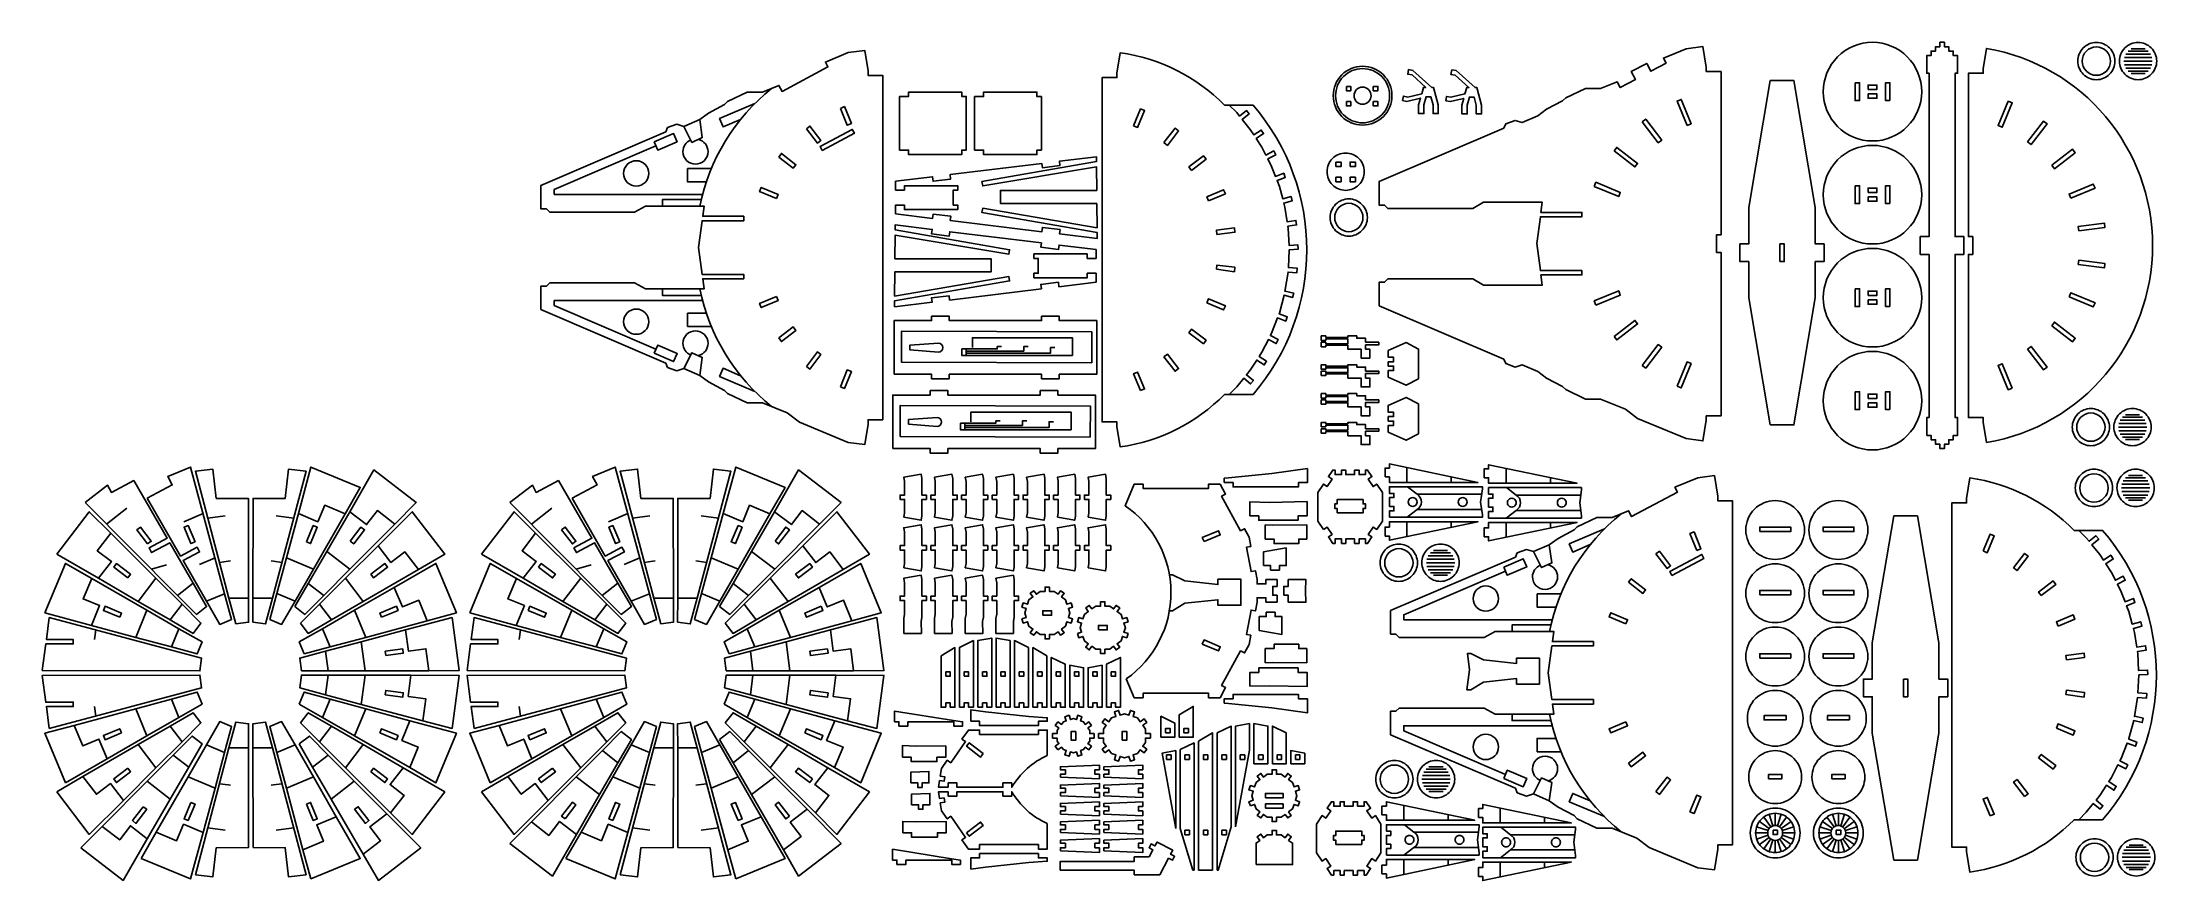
# Model space of a CAD drawing. Extents: x -1373 to 538, y -467 to 290.
import ezdxf

# ---------------------------------------------------------------- set-up
doc = ezdxf.new("R2010")
doc.units = 0
doc.header["$MEASUREMENT"] = 0
doc.layers.add('CUT', color=18, linetype='CONTINUOUS')
doc.layers.add('ENGRAVE', color=1, linetype='CONTINUOUS')

msp = doc.modelspace()

# ---------------------------------------------------------------- linework, layer by layer
at = {"layer": 'CUT'}
for points in [[(281.5, 290.1, 0.414214), (237, 245.5, 0.414214), (281.5, 201, 0.414214), (326, 245.5, 0.414214)], [(483.9, 289.9, 0.414214), (467.1, 273.1, 0.414214), (483.9, 256.3, 0.414214), (500.7, 273.1, 0.414214)], [(521.6, 289.9, 0.414214), (504.7, 273.1, 0.414214), (521.6, 256.3, 0.414214), (538.4, 273.1, 0.414214)], [(-278.4, -27.9), (-304.1, -27.9, -0.163707), (-398.4, -75.3), (-401.4, -56.7), (-401.4, -52.7), (-414.8, -52.7), (-414.8, 258.2), (-401.4, 258.2), (-401.4, 262.2), (-398.4, 280.7, -0.163804), (-304.1, 233.4), (-278.4, 233.4, -0.371837)], [(-179.4, 268.5, 0.414214), (-205.9, 241.9, 0.414214), (-179.4, 215.3, 0.414214), (-152.8, 241.9, 0.414214)], [(384.6, -71.4), (381.6, -52.8), (381.6, -48.8), (368.2, -48.8), (368.2, 98.6), (372.2, 98.6), (372.2, 114.6), (368.2, 114.6), (368.2, 262.1), (381.6, 262.1), (381.6, 266.1), (384.6, 284.6, -0.843117)], [(483.9, 285.9, 0.414214), (471.1, 273.1, 0.414214), (483.9, 260.3, 0.414214), (496.7, 273.1, 0.414214)], [(281.5, 197, 0.414214), (237, 152.5, 0.414214), (281.5, 108, 0.414214), (326, 152.5, 0.414214)], [(-835.9, 183.2, 0.414214), (-847.3, 171.7, 0.414214), (-835.9, 160.3, 0.414214), (-824.5, 171.7, 0.414214)], [(-194.7, 190.1, 0.414214), (-211.5, 173.3, 0.414214), (-194.7, 156.4, 0.414214), (-177.9, 173.3, 0.414214)], [(-191.8, 148.7, 0.414214), (-208.7, 131.9, 0.414214), (-191.8, 115.1, 0.414214), (-175, 131.9, 0.414214)], [(-191.8, 144.7, 0.414214), (-204.6, 131.9, 0.414214), (-191.8, 119.1, 0.414214), (-179, 131.9, 0.414214)], [(281.5, 104, 0.414214), (237, 59.5, 0.414214), (281.5, 15, 0.414214), (326, 59.5, 0.414214)], [(-835.9, 26.4, -0.414214), (-847.3, 37.8, -0.414214), (-835.9, 49.2, -0.414214), (-824.5, 37.8, -0.414214)], [(281.5, 11, 0.414214), (237, -33.5, 0.414214), (281.5, -78, 0.414214), (326, -33.5, 0.414214)], [(478.9, -40.6, 0.414214), (462.1, -57.4, 0.414214), (478.9, -74.2, 0.414214), (495.7, -57.4, 0.414214)], [(478.9, -44.6, 0.414214), (466.1, -57.4, 0.414214), (478.9, -70.2, 0.414214), (491.7, -57.4, 0.414214)], [(516.6, -40.6, 0.414214), (499.7, -57.4, 0.414214), (516.6, -74.2, 0.414214), (533.4, -57.4, 0.414214)], [(481.7, -95.4, 0.414214), (464.8, -112.3, 0.414214), (481.7, -129.1, 0.414214), (498.5, -112.3, 0.414214)], [(519.3, -95.4, 0.414214), (502.5, -112.3, 0.414214), (519.3, -129.1, 0.414214), (536.2, -112.3, 0.414214)], [(-393, -284.7, 0.524056), (-394.1, -128.4), (-385.7, -108.8), (-377.7, -108.8), (-377.7, -112.8), (-318.6, -112.8), (-318.6, -108.8), (-308.2, -108.8), (-303.2, -117.9), (-306.8, -119.8), (-289.6, -151), (-286.1, -149.1), (-282, -156.7), (-280.4, -165.2), (-284.3, -165.9), (-280.2, -187.9), (-276.3, -187.1), (-274.8, -195), (-274.8, -199), (-266.8, -199), (-266.8, -195), (-256.6, -195), (-256.6, -201.2), (-260.6, -201.2), (-260.6, -209.2), (-256.6, -209.2), (-256.6, -215.4), (-266.8, -215.4), (-266.8, -211.4), (-274.8, -211.4), (-274.8, -215.4), (-276.3, -223.3), (-280.2, -222.6), (-284.3, -244.5), (-280.4, -245.3), (-282, -253.8), (-286.1, -261.3), (-289.6, -259.4), (-306.8, -290.6), (-303.2, -292.6), (-308.2, -301.7), (-318.6, -301.7), (-318.6, -297.7), (-377.7, -297.7), (-377.7, -301.7), (-385.7, -301.7)], [(489.5, -411.9), (463.8, -411.9, -0.163707), (369.5, -459.2), (366.6, -440.6), (366.6, -436.6), (353.1, -436.6), (353.1, -125.8), (366.5, -125.8), (366.5, -121.8), (369.5, -103.2, -0.163804), (463.8, -150.6), (489.5, -150.6, -0.371837)], [(481.7, -99.5, 0.414214), (468.9, -112.3, 0.414214), (481.7, -125.1, 0.414214), (494.5, -112.3, 0.414214)], [(193.6, -123.7, 0.414214), (167, -150.2, 0.414214), (193.6, -176.8, 0.414214), (220.1, -150.2, 0.414214)], [(250.7, -123.7, 0.414214), (224.1, -150.2, 0.414214), (250.7, -176.8, 0.414214), (277.3, -150.2, 0.414214)], [(-146.6, -163, 0.414214), (-163.5, -179.9, 0.414214), (-146.6, -196.7, 0.414214), (-129.8, -179.9, 0.414214)], [(-146.6, -167.1, 0.414214), (-159.4, -179.9, 0.414214), (-146.6, -192.7, 0.414214), (-133.8, -179.9, 0.414214)], [(-108.9, -163, 0.414214), (-125.8, -179.9, 0.414214), (-108.9, -196.7, 0.414214), (-92.1, -179.9, 0.414214)], [(193.6, -180.8, 0.414214), (167, -207.4, 0.414214), (193.6, -233.9, 0.414214), (220.1, -207.4, 0.414214)], [(250.7, -180.8, 0.414214), (224.1, -207.4, 0.414214), (250.7, -233.9, 0.414214), (277.3, -207.4, 0.414214)], [(-68, -200.8, 0.414214), (-79.4, -212.2, 0.414214), (-68, -223.6, 0.414214), (-56.5, -212.2, 0.414214)], [(193.6, -237.9, 0.414214), (167, -264.5, 0.414214), (193.6, -291.1, 0.414214), (220.1, -264.5, 0.414214)], [(250.7, -237.9, 0.414214), (224.1, -264.5, 0.414214), (250.7, -291.1, 0.414214), (277.3, -264.5, 0.414214)], [(193.6, -295.1, 0.414214), (168.4, -320.3, 0.414214), (193.6, -345.5, 0.414214), (218.8, -320.3, 0.414214)], [(250.7, -295.1, 0.414214), (225.5, -320.3, 0.414214), (250.7, -345.5, 0.414214), (275.9, -320.3, 0.414214)], [(-464.4, -353.9, 0.155211), (-496.5, -382.6), (-496.5, -378.6), (-504.5, -378.6), (-504.5, -382.6), (-546, -382.6), (-546, -378.6), (-554, -378.6), (-554, -382.6), (-562.6, -382.6), (-561.7, -376.5), (-557.7, -377.1), (-557.1, -373.1), (-561.1, -372.5), (-560, -365.5), (-554.8, -358.2), (-551.6, -360.5), (-538.2, -341.4), (-541.5, -339.1), (-535.7, -330.9), (-525.6, -330.9), (-525.6, -334.9), (-472.4, -334.9), (-472.4, -330.9), (-464.4, -330.9)], [(-68, -357.6, -0.414214), (-79.4, -346.2, -0.414214), (-68, -334.7, -0.414214), (-56.5, -346.2, -0.414214)], [(-150.6, -358.4, 0.414214), (-167.5, -375.3, 0.414214), (-150.6, -392.1, 0.414214), (-133.8, -375.3, 0.414214)], [(-150.6, -362.5, 0.414214), (-163.4, -375.3, 0.414214), (-150.6, -388.1, 0.414214), (-137.8, -375.3, 0.414214)], [(-113, -358.4, 0.414214), (-129.8, -375.3, 0.414214), (-113, -392.1, 0.414214), (-96.1, -375.3, 0.414214)], [(193.6, -349.5, 0.414214), (169.7, -373.4, 0.414214), (193.6, -397.3, 0.414214), (217.4, -373.4, 0.414214)], [(250.7, -349.5, 0.414214), (226.8, -373.4, 0.414214), (250.7, -397.3, 0.414214), (274.6, -373.4, 0.414214)], [(-464.4, -415.3, -0.155211), (-496.5, -386.6), (-496.5, -390.6), (-504.5, -390.6), (-504.5, -386.6), (-546, -386.6), (-546, -390.6), (-554, -390.6), (-554, -386.6), (-562.6, -386.6), (-561.7, -392.8), (-557.7, -392.2), (-557.1, -396.1), (-561.1, -396.7), (-560, -403.8), (-554.8, -411.1), (-551.6, -408.8), (-538.2, -427.8), (-541.5, -430.1), (-535.7, -438.4), (-525.6, -438.4), (-525.6, -434.4), (-472.4, -434.4), (-472.4, -438.4), (-464.4, -438.4)], [(193.6, -401.3, 0.414214), (171.1, -423.8, 0.414214), (193.6, -446.3, 0.414214), (216.1, -423.8, 0.414214)], [(250.7, -401.3, 0.414214), (228.2, -423.8, 0.414214), (250.7, -446.3, 0.414214), (273.2, -423.8, 0.414214)], [(482.2, -429, 0.414214), (465.4, -445.8, 0.414214), (482.2, -462.7, 0.414214), (499, -445.8, 0.414214)], [(482.2, -433, 0.414214), (469.4, -445.8, 0.414214), (482.2, -458.6, 0.414214), (495, -445.8, 0.414214)], [(519.9, -429, 0.414214), (503, -445.8, 0.414214), (519.9, -462.7, 0.414214), (536.7, -445.8, 0.414214)]]:
    msp.add_lwpolyline(points, format="xyb", close=True, dxfattribs=at)
for points in [[(330.5, -64.8), (334.5, -64.8), (334.5, -68.8), (338.5, -68.8), (338.5, -72.8), (342.5, -72.8), (342.5, -76.8), (346.5, -76.8), (346.5, -72.8), (350.5, -72.8), (350.5, -68.8), (354.5, -68.8), (354.5, -64.8), (358.5, -64.8), (358.5, -48.8), (356.2, -48.8), (356.2, 98.6), (364.2, 98.6), (364.2, 114.6), (356.2, 114.6), (356.2, 262.1), (358.5, 262.1), (358.5, 278.1), (354.5, 278.1), (354.5, 282.1), (350.5, 282.1), (350.5, 286.1), (346.5, 286.1), (346.5, 290.1), (342.5, 290.1), (342.5, 286.1), (338.5, 286.1), (338.5, 282.1), (334.5, 282.1), (334.5, 278.1), (330.5, 278.1), (330.5, 262.1), (332.7, 262.1), (332.7, 114.6), (324.7, 114.6), (324.7, 98.6), (332.7, 98.6), (332.7, -48.8), (330.5, -48.8)], [(-922, 48.7), (-809.2, 0.5), (-807.5, -3.5), (-799.2, -6.6), (-792.8, -4.6), (-778.5, -10.8), (-770.6, -16.6), (-756.1, -24.2), (-753.4, -27), (-735.6, -35.4), (-721.8, -35.4), (-699.4, -44.6), (-688.3, -53), (-644.4, -71.2), (-629.3, -73.2), (-626.4, -54.7), (-626.4, -50.7), (-613, -50.7), (-613, 260.2), (-626.4, 260.2), (-626.4, 264.2), (-629.3, 282.8), (-644.4, 280.8), (-664.9, 272.3), (-662.6, 267.8), (-704.1, 245.7), (-706.9, 251.1), (-721.8, 245), (-735.6, 245), (-753.4, 236.6), (-756.1, 233.8), (-770.6, 226.1), (-778.5, 220.3), (-792.8, 214.1), (-799.2, 216.1), (-807.5, 213.1), (-809.2, 209.1), (-922, 160.9), (-922, 139.6), (-917.1, 139.6), (-914.1, 136.7), (-837.4, 136.7), (-827.5, 142.2), (-774.5, 142.2), (-775.7, 133), (-738.7, 133), (-738.7, 129), (-776.3, 129), (-779.5, 104.8), (-776.3, 80.5), (-738.7, 80.5), (-738.7, 76.6), (-775.7, 76.6), (-774.5, 67.4), (-827.5, 67.4), (-837.4, 72.9), (-914.1, 72.9), (-917.1, 69.9), (-922, 69.9)], [(-164.4, 52.2), (-164.4, 73.4), (-159.5, 73.4), (-156.6, 76.4), (-79.8, 76.4), (-70, 70.9), (-17, 70.9), (-18.2, 80), (18.9, 80), (18.9, 84), (-18.7, 84), (-21.9, 108.3), (-18.7, 132.5), (18.9, 132.5), (18.9, 136.5), (-18.2, 136.5), (-17, 145.7), (-70, 145.7), (-79.8, 140.1), (-156.6, 140.1), (-159.5, 143.1), (-164.4, 143.1), (-164.4, 164.4), (-51.7, 212.6), (-50, 216.6), (-41.6, 219.6), (-35.2, 217.6), (-21, 223.8), (-13, 229.6), (1.4, 237.2), (4.2, 240), (22, 248.5), (35.7, 248.5), (50.6, 254.5), (53.5, 249.2), (67.2, 256.5), (63.4, 263.6), (77.5, 271.1), (81.3, 264), (95, 271.3), (92.6, 275.8), (113.2, 284.3), (128.3, 286.3), (131.2, 267.7), (131.2, 263.7), (144.6, 263.7), (144.6, 116.3), (140.6, 116.3), (140.6, 100.3), (144.6, 100.3), (144.6, -47.2), (131.2, -47.2), (131.2, -51.2), (128.3, -69.8), (113.2, -67.8), (69.2, -49.6), (58.2, -41.1), (35.7, -32), (22, -32), (4.2, -23.5), (1.4, -20.7), (-13, -13.1), (-21, -7.3), (-35.2, -1.1), (-41.6, -3.1), (-50, 0), (-51.7, 3.9)], [(-194, 250.3), (-194, 246.3), (-190, 246.3), (-190, 250.3)], [(-169.7, 250.3), (-165.5, 250.3), (-165.5, 246.3), (-169.7, 246.3)], [(-143.3, 237.5), (-139.4, 236.7), (-127.1, 239.7), (-128.7, 233.7), (-128.7, 225.7), (-124, 225.7), (-124, 233.7), (-122, 241), (-117.7, 241), (-115.7, 233.7), (-115.7, 225.7), (-111, 225.7), (-111, 233.7), (-115.3, 249.4), (-116.9, 249.4), (-133.9, 264.7), (-137.8, 265.5), (-138.6, 261.3), (-134.7, 260.6), (-122.3, 249.4), (-124.4, 249.4), (-125.9, 243.7), (-138.6, 240.7), (-142.5, 241.5)], [(-104.2, 237.2), (-103.4, 241.2), (-99.5, 240.5), (-86.8, 243.5), (-85.2, 249.2), (-83.2, 249.2), (-95.6, 260.3), (-99.5, 261.1), (-98.7, 265.2), (-94.8, 264.5), (-77.7, 249.2), (-76.2, 249.2), (-71.8, 233.4), (-71.8, 225.4), (-76.6, 225.4), (-76.6, 233.4), (-78.6, 240.7), (-82.8, 240.7), (-84.8, 233.4), (-84.8, 225.4), (-89.6, 225.4), (-89.6, 233.4), (-87.9, 239.4), (-100.2, 236.5)], [(189.1, -55.4), (169.7, 59.3), (169.7, 92.1), (161.7, 92.1), (161.7, 108.1), (169.7, 108.1), (169.7, 140.9), (189.1, 255.5), (210.5, 255.5), (229.8, 140.9), (229.8, 108.1), (237.8, 108.1), (237.8, 92.1), (229.8, 92.1), (229.8, 59.3), (210.5, -55.4)], [(265.8, 253.5), (265.8, 237.5), (269.8, 237.5), (269.8, 253.5)], [(277.5, 247.5), (277.5, 251.5), (285.5, 251.5), (285.5, 247.5)], [(297.3, 237.5), (297.3, 253.5), (293.3, 253.5), (293.3, 237.5)], [(-651.4, 230.4), (-645.1, 215.2), (-641.4, 216.8), (-647.7, 232)], [(-597.8, 192.7), (-589.8, 192.7), (-589.8, 188.7), (-541.6, 188.7), (-541.6, 192.7), (-537.6, 192.7), (-537.6, 241.2), (-541.6, 241.2), (-541.6, 245.2), (-589.8, 245.2), (-589.8, 241.2), (-597.8, 241.2)], [(-530, 192.7), (-522, 192.7), (-522, 188.7), (-473.7, 188.7), (-473.7, 192.7), (-469.7, 192.7), (-469.7, 241.1), (-473.7, 241.1), (-473.7, 245.1), (-522, 245.1), (-522, 241.1), (-530, 241.1)], [(-386.4, 214.7), (-382.7, 213.2), (-376.4, 228.4), (-380.1, 229.9)], [(-194, 236.6), (-190, 236.6), (-190, 232.6), (-194, 232.6)], [(-169.7, 236.6), (-165.5, 236.6), (-165.5, 232.6), (-169.7, 232.6)], [(114, 215), (104.9, 237), (108.6, 238.5), (117.6, 216.5)], [(277.5, 243.5), (277.5, 239.5), (285.5, 239.5), (285.5, 243.5)], [(404.2, 236.9), (395.1, 214.9), (398.8, 213.4), (407.9, 235.3)], [(-682.1, 212.1), (-672.1, 199.1), (-668.9, 201.5), (-678.9, 214.5)], [(-667.9, 192.5), (-638.7, 208), (-640.6, 211.5), (-669.7, 196.1)], [(-358.9, 199.5), (-355.7, 197), (-345.7, 210.1), (-348.9, 212.5)], [(73.4, 218.2), (76.6, 220.7), (91.1, 201.8), (87.9, 199.4)], [(421.7, 200.2), (436.1, 219), (439.3, 216.6), (424.8, 197.7)], [(47.9, 192), (50.4, 195.2), (69.2, 180.7), (66.8, 177.5)], [(443.5, 179.1), (462.4, 193.5), (464.8, 190.4), (446, 175.9)], [(-707, 186.5), (-694, 176.5), (-691.5, 179.6), (-704.6, 189.7)], [(-601.5, 135.1), (-568, 131), (-567.5, 135), (-551.6, 133.1), (-552.1, 129.1), (-469.2, 119), (-468.7, 123), (-452.8, 121), (-453.3, 117), (-419.3, 112.9), (-419.4, 118.4), (-523.4, 136.3), (-522.7, 140.3), (-419.4, 122.6), (-419.6, 144.4), (-506.6, 144.4), (-506.7, 156.4), (-419.7, 156.4), (-419.8, 177.5), (-522.7, 160.4), (-523.4, 164.4), (-419.9, 182.4), (-419.9, 186.8), (-453.4, 182.7), (-452.9, 178.7), (-468.8, 176.8), (-469.3, 180.7), (-552.2, 170.6), (-551.7, 166.6), (-567.6, 164.7), (-568.1, 168.7), (-601.5, 164.6), (-601.5, 156.6), (-593.5, 156.6), (-593.5, 160.6), (-545.3, 160.6), (-545.3, 156.6), (-549.3, 156.6), (-549.3, 143.1), (-545.3, 143.1), (-545.3, 139.1), (-593.5, 139.1), (-593.5, 143.1), (-601.5, 143.1)], [(-333.9, 174.4), (-336.3, 177.6), (-323.3, 187.6), (-320.8, 184.5)], [(-203.5, 177.9), (-203.5, 181.9), (-198.8, 181.9), (-198.8, 177.9)], [(-190.6, 177.9), (-190.6, 181.9), (-185.8, 181.9), (-185.8, 177.9)], [(-709.2, 149), (-724.4, 155.3), (-722.9, 159), (-707.7, 152.7)], [(-318.6, 147), (-303.4, 153.3), (-305, 157), (-320.1, 150.7)], [(-203.5, 168.2), (-203.5, 164.2), (-198.8, 164.2), (-198.8, 168.2)], [(-185.8, 164.2), (-185.8, 168.2), (-190.6, 168.2), (-190.6, 164.2)], [(30.1, 160), (31.6, 163.7), (53.6, 154.6), (52.1, 150.9)], [(265.8, 160.5), (265.8, 144.5), (269.8, 144.5), (269.8, 160.5)], [(277.5, 154.5), (277.5, 158.5), (285.5, 158.5), (285.5, 154.5)], [(297.3, 144.5), (297.3, 160.5), (293.3, 160.5), (293.3, 144.5)], [(460.7, 149.3), (459.2, 153), (481.1, 162.1), (482.7, 158.4)], [(277.5, 150.5), (285.5, 150.5), (285.5, 146.5), (277.5, 146.5)], [(-602.5, 51.3), (-602.4, 56.7), (-498.4, 74.7), (-499.1, 78.6), (-602.4, 60.9), (-602.2, 82.7), (-515.2, 82.7), (-515.1, 94.7), (-602.1, 94.7), (-602, 115.8), (-499.1, 98.8), (-498.4, 102.7), (-601.9, 120.8), (-601.9, 125.2), (-568.4, 121.1), (-568.9, 117.1), (-553, 115.1), (-552.5, 119.1), (-469.6, 109), (-470.1, 105), (-454.2, 103.1), (-453.7, 107), (-420.3, 102.9), (-420.3, 95), (-428.3, 95), (-428.3, 99), (-476.5, 99), (-476.5, 95), (-472.5, 95), (-472.5, 81.5), (-476.5, 81.5), (-476.5, 77.5), (-428.3, 77.5), (-428.3, 81.5), (-420.3, 81.5), (-420.3, 73.5), (-453.8, 69.4), (-454.3, 73.4), (-470.2, 71.4), (-469.7, 67.5), (-552.6, 57.4), (-553.1, 61.3), (-569, 59.4), (-568.5, 55.4)], [(-311, 116.5), (-311.5, 120.4), (-295.2, 122.6), (-294.7, 118.6)], [(468.1, 119.8), (467.5, 123.8), (491.1, 126.9), (491.6, 122.9)], [(197.8, 92.1), (197.8, 108.1), (201.8, 108.1), (201.8, 92.1)], [(-311.5, 85.1), (-295.2, 82.9), (-294.7, 86.9), (-311, 89)], [(467.5, 89.5), (468.1, 93.4), (491.6, 90.3), (491.1, 86.4)], [(-709.2, 60.6), (-707.7, 56.9), (-722.9, 50.6), (-724.4, 54.3)], [(-320.1, 54.8), (-305, 48.5), (-303.4, 52.2), (-318.6, 58.5)], [(31.6, 52.8), (30.1, 56.5), (52.1, 65.6), (53.6, 61.9)], [(265.8, 67.5), (265.8, 51.5), (269.8, 51.5), (269.8, 67.5)], [(277.5, 61.5), (277.5, 65.5), (285.5, 65.5), (285.5, 61.5)], [(277.5, 57.5), (277.5, 53.5), (285.5, 53.5), (285.5, 57.5)], [(297.3, 51.5), (297.3, 67.5), (293.3, 67.5), (293.3, 51.5)], [(459.2, 60.3), (460.7, 63.9), (482.7, 54.9), (481.1, 51.2)], [(-602.8, -9.7), (-569, -9.7), (-569, -13.7), (-553, -13.7), (-553, -9.7), (-469.5, -9.7), (-469.5, -13.7), (-453.5, -13.7), (-453.5, -9.7), (-419.7, -9.7), (-419.7, 38.8), (-453.5, 38.8), (-453.5, 42.8), (-469.5, 42.8), (-469.5, 38.8), (-553, 38.8), (-553, 42.8), (-569, 42.8), (-569, 38.8), (-602.8, 38.8)], [(47.9, 24.5), (66.8, 39), (69.2, 35.8), (50.4, 21.4)], [(-707, 23.1), (-704.6, 19.9), (-691.5, 29.9), (-694, 33.1)], [(-336.3, 27.9), (-323.3, 17.9), (-320.8, 21), (-333.9, 31.1)], [(-216.7, 15.2), (-216.7, 19.2), (-212.7, 19.2), (-212.7, 17.9), (-192.7, 17.9), (-192.7, 22.2), (-212.7, 22.2), (-212.7, 20.9), (-216.7, 20.9), (-216.7, 24.9), (-212.7, 24.9), (-212.7, 23.6), (-192.7, 23.6), (-192.7, 24.9), (-184.7, 24.9), (-184.7, 22.9), (-176.7, 22.9), (-176.7, 19.2), (-164.7, 19.2), (-164.7, 16.9), (-176.7, 16.9), (-176.7, 12.9), (-172.7, 12.9), (-172.7, 4.9), (-180.7, 4.9), (-180.7, 12.9), (-192.7, 12.9), (-192.7, 16.6), (-212.7, 16.6), (-212.7, 15.2)], [(443.5, 34.2), (446, 37.4), (464.8, 22.9), (462.4, 19.7)], [(-682.1, -2.6), (-678.9, -5), (-668.9, 8.1), (-672.1, 10.5)], [(-358.9, 6), (-348.9, -7), (-345.7, -4.6), (-355.7, 8.5)], [(-156.2, -12.4), (-140, -19.6), (-128.7, -13.7), (-128.7, 13.1), (-140, 19), (-156.2, 11.8), (-156.2, 5.7), (-151.4, 5.7), (-151.4, 1.7), (-156.2, 1.7), (-156.2, -2.3), (-151.4, -2.3), (-151.4, -6.3), (-156.2, -6.3)], [(73.4, -1.7), (87.9, 17.1), (91.1, 14.7), (76.6, -4.1)], [(104.9, -20.5), (114, 1.5), (117.6, 0), (108.6, -22)], [(421.7, 13.1), (424.8, 15.5), (439.3, -3.3), (436.1, -5.8)], [(-651.4, -20.9), (-645.1, -5.7), (-641.4, -7.2), (-647.7, -22.4)], [(-380.1, -24.4), (-376.4, -22.9), (-382.7, -7.7), (-386.4, -9.2)], [(-216.7, -10.8), (-212.7, -10.8), (-212.7, -9.4), (-192.7, -9.4), (-192.7, -13.1), (-180.7, -13.1), (-180.7, -21.1), (-172.7, -21.1), (-172.7, -13.1), (-176.7, -13.1), (-176.7, -9.1), (-164.7, -9.1), (-164.7, -6.8), (-176.7, -6.8), (-176.7, -3.1), (-184.7, -3.1), (-184.7, -1.1), (-192.7, -1.1), (-192.7, -2.4), (-212.7, -2.4), (-212.7, -1.1), (-216.7, -1.1), (-216.7, -5.1), (-212.7, -5.1), (-212.7, -3.8), (-192.7, -3.8), (-192.7, -8.1), (-212.7, -8.1), (-212.7, -6.8), (-216.7, -6.8)], [(407.9, -22.1), (398.8, -0.1), (395.1, -1.6), (404.2, -23.6)], [(-604, -76.8), (-570.2, -76.8), (-570.2, -80.8), (-554.2, -80.8), (-554.2, -76.8), (-470.7, -76.8), (-470.7, -80.8), (-454.7, -80.8), (-454.7, -76.8), (-420.9, -76.8), (-420.9, -28.4), (-454.7, -28.4), (-454.7, -24.4), (-470.7, -24.4), (-470.7, -28.4), (-554.2, -28.4), (-554.2, -24.4), (-570.2, -24.4), (-570.2, -28.4), (-604, -28.4)], [(-216.7, -32.8), (-216.7, -36.8), (-212.7, -36.8), (-212.7, -35.4), (-192.7, -35.4), (-192.7, -39.1), (-180.7, -39.1), (-180.7, -47.1), (-172.7, -47.1), (-172.7, -39.1), (-176.7, -39.1), (-176.7, -35.1), (-164.7, -35.1), (-164.7, -32.8), (-176.7, -32.8), (-176.7, -29.1), (-184.7, -29.1), (-184.7, -27.1), (-192.7, -27.1), (-192.7, -28.4), (-212.7, -28.4), (-212.7, -27.1), (-216.7, -27.1), (-216.7, -31.1), (-212.7, -31.1), (-212.7, -29.8), (-192.7, -29.8), (-192.7, -34.1), (-212.7, -34.1), (-212.7, -32.8)], [(-156.2, -62), (-140, -69.2), (-128.7, -63.3), (-128.7, -36.5), (-140, -30.6), (-156.2, -37.8), (-156.2, -43.9), (-151.4, -43.9), (-151.4, -47.9), (-156.2, -47.9), (-156.2, -51.9), (-151.4, -51.9), (-151.4, -55.9), (-156.2, -55.9)], [(265.8, -25.5), (265.8, -41.5), (269.8, -41.5), (269.8, -25.5)], [(277.5, -31.5), (277.5, -27.5), (285.5, -27.5), (285.5, -31.5)], [(277.5, -35.5), (277.5, -39.5), (285.5, -39.5), (285.5, -35.5)], [(297.3, -41.5), (297.3, -25.5), (293.3, -25.5), (293.3, -41.5)], [(-216.7, -58.8), (-216.7, -62.8), (-212.7, -62.8), (-212.7, -61.4), (-192.7, -61.4), (-192.7, -65.1), (-180.7, -65.1), (-180.7, -73.1), (-172.7, -73.1), (-172.7, -65.1), (-176.7, -65.1), (-176.7, -61.1), (-164.7, -61.1), (-164.7, -58.8), (-176.7, -58.8), (-176.7, -55.1), (-184.7, -55.1), (-184.7, -53.1), (-192.7, -53.1), (-192.7, -54.4), (-212.7, -54.4), (-212.7, -53.1), (-216.7, -53.1), (-216.7, -57.1), (-212.7, -57.1), (-212.7, -55.7), (-192.7, -55.7), (-192.7, -60.1), (-212.7, -60.1), (-212.7, -58.8)], [(-1277.8, -121.6), (-1247.8, -173.8), (-1232.8, -165.8), (-1230.6, -170), (-1245.5, -177.9), (-1224.4, -214.6), (-1212.3, -235.5), (-1201.6, -231.1), (-1207.9, -207.8), (-1238.8, -93.4), (-1259.3, -101.9), (-1255.3, -109.5)], [(-1197.8, -235.1), (-1204, -211.8), (-1234.4, -97.3), (-1218.6, -95.3), (-1215.5, -121.7), (-1186.5, -121.7), (-1186.3, -211.8), (-1186.3, -233.6)], [(-1182.4, -233.6), (-1182.4, -211.8), (-1182.2, -121.7), (-1153.2, -121.7), (-1150.1, -95.3), (-1134.3, -97.3), (-1164.7, -211.8), (-1170.9, -235.1)], [(-1167.1, -231.1), (-1156.4, -235.5), (-1144.3, -214.5), (-1127.7, -185.6), (-1099, -135.7), (-1085.3, -111.9), (-1129.9, -93.4), (-1141.3, -135.5), (-1152.1, -175.5), (-1160.8, -207.7)], [(-893.9, -121.6), (-863.9, -173.8), (-848.9, -165.8), (-846.6, -170), (-861.5, -177.9), (-840.4, -214.6), (-828.4, -235.5), (-817.7, -231.1), (-823.9, -207.8), (-854.8, -93.4), (-875.3, -101.9), (-871.3, -109.5)], [(-813.8, -235.1), (-802.3, -233.6), (-802.3, -211.8), (-802.5, -121.7), (-831.6, -121.7), (-834.6, -95.3), (-850.5, -97.3), (-820, -211.8)], [(-798.5, -233.6), (-787, -235.1), (-780.8, -211.8), (-750.3, -97.3), (-766.2, -95.3), (-769.2, -121.7), (-798.3, -121.7), (-798.4, -211.8)], [(-783.1, -231.1), (-772.4, -235.5), (-760.3, -214.5), (-743.7, -185.6), (-715, -135.7), (-701.4, -111.9), (-746, -93.4), (-757.3, -135.5), (-768.1, -175.5), (-776.8, -207.7)], [(-304.4, -107.4), (-304.4, -103.5), (-300.6, -103.3), (-261.5, -99.2), (-229.3, -94.8), (-229.3, -107.4), (-237.3, -107.4), (-237.3, -111.4), (-296.4, -111.4), (-296.4, -107.4)], [(-159.1, -102.4), (-159.1, -94.4), (-155.1, -94.4), (-155.1, -90.6), (-75.1, -107.3), (-75.1, -107.4), (-155.1, -107.3), (-155.1, -102.4)], [(-69.5, -103.1), (-69.5, -95.1), (-65.5, -95.1), (-65.5, -91.3), (14.5, -108), (14.5, -108.1), (-65.5, -108), (-65.5, -103.1)], [(-1334, -125.5), (-1250.5, -209.3), (-1233.4, -226.5), (-1224.2, -219.4), (-1236.4, -198.4), (-1257.5, -161.9), (-1274, -170.6), (-1276.2, -166.4), (-1259.9, -157.8), (-1290.1, -105.7), (-1310.3, -116.4), (-1313.7, -109.9)], [(-1144.5, -219.4), (-1135.3, -226.5), (-1118.2, -209.4), (-1094.7, -185.7), (-1054, -144.9), (-1034.7, -125.5), (-1073, -96.1), (-1094.9, -133.8), (-1115.6, -169.6), (-1132.4, -198.5)], [(-950.1, -125.5), (-866.6, -209.3), (-849.4, -226.5), (-840.2, -219.4), (-852.4, -198.4), (-873.6, -161.9), (-890, -170.6), (-892.2, -166.4), (-876, -157.8), (-906.2, -105.7), (-926.4, -116.4), (-929.8, -109.9)], [(-760.6, -219.4), (-751.3, -226.5), (-734.3, -209.4), (-710.7, -185.7), (-670.1, -144.9), (-650.7, -125.5), (-689.1, -96.1), (-710.9, -133.8), (-731.7, -169.6), (-748.4, -198.5)], [(-594.1, -138.8), (-593.4, -134.9), (-593.4, -122.7), (-597.4, -122.7), (-597.4, -118.7), (-593.4, -118.7), (-593.4, -106.5), (-594.1, -102.6), (-578.3, -99.9), (-577.6, -103.8), (-577.6, -118.7), (-573.6, -118.7), (-573.6, -122.7), (-577.6, -122.7), (-577.6, -137.6), (-578.3, -141.5)], [(-566.3, -138.8), (-550.5, -141.5), (-549.8, -137.6), (-549.8, -122.7), (-545.8, -122.7), (-545.8, -118.7), (-549.8, -118.7), (-549.8, -103.8), (-550.5, -99.9), (-566.3, -102.6), (-565.6, -106.5), (-565.6, -118.7), (-569.6, -118.7), (-569.6, -122.7), (-565.6, -122.7), (-565.6, -134.9)], [(-538.5, -138.8), (-537.8, -134.9), (-537.8, -122.7), (-541.8, -122.7), (-541.8, -118.7), (-537.8, -118.7), (-537.8, -106.5), (-538.5, -102.6), (-522.8, -99.9), (-522.1, -103.8), (-522.1, -118.7), (-518.1, -118.7), (-518.1, -122.7), (-522.1, -122.7), (-522.1, -137.6), (-522.8, -141.5)], [(-510.8, -138.8), (-495, -141.5), (-494.3, -137.6), (-494.3, -122.7), (-490.3, -122.7), (-490.3, -118.7), (-494.3, -118.7), (-494.3, -103.8), (-495, -99.9), (-510.8, -102.6), (-510.1, -106.5), (-510.1, -118.7), (-514.1, -118.7), (-514.1, -122.7), (-510.1, -122.7), (-510.1, -134.9)], [(-483, -138.8), (-467.2, -141.5), (-466.6, -137.6), (-466.6, -122.7), (-462.6, -122.7), (-462.6, -118.7), (-466.6, -118.7), (-466.6, -103.8), (-467.2, -99.9), (-483, -102.6), (-482.3, -106.5), (-482.3, -118.7), (-486.3, -118.7), (-486.3, -122.7), (-482.3, -122.7), (-482.3, -134.9)], [(-455.2, -138.8), (-439.5, -141.5), (-438.8, -137.6), (-438.8, -122.7), (-434.8, -122.7), (-434.8, -118.7), (-438.8, -118.7), (-438.8, -103.8), (-439.5, -99.9), (-455.2, -102.6), (-454.6, -106.5), (-454.6, -118.7), (-458.6, -118.7), (-458.6, -122.7), (-454.6, -122.7), (-454.6, -134.9)], [(-427.5, -138.8), (-411.7, -141.5), (-411, -137.6), (-411, -122.7), (-407, -122.7), (-407, -118.7), (-411, -118.7), (-411, -103.8), (-411.7, -99.9), (-427.5, -102.6), (-426.8, -106.5), (-426.8, -118.7), (-430.8, -118.7), (-430.8, -122.7), (-426.8, -122.7), (-426.8, -134.9)], [(-214.7, -149.8), (-211.4, -147.6), (-206.9, -154.3), (-210.3, -156.5), (-206.4, -162.4), (-204.2, -162.4), (-204.2, -158.4), (-198.4, -158.4), (-198.4, -162.4), (-194.6, -162.4), (-194.6, -158.4), (-186.6, -158.4), (-186.6, -162.4), (-182.6, -162.4), (-182.6, -158.4), (-176.8, -158.4), (-176.8, -162.4), (-174.9, -162.4), (-171, -156.5), (-174.3, -154.3), (-169.9, -147.6), (-166.5, -149.8), (-161.5, -142.2), (-161.5, -116.4), (-166.5, -108.8), (-169.9, -111), (-174.3, -104.3), (-171, -102.1), (-174.9, -96.2), (-176.8, -96.2), (-176.8, -100.2), (-182.6, -100.2), (-182.6, -96.2), (-186.6, -96.2), (-186.6, -100.2), (-194.6, -100.2), (-194.6, -96.2), (-198.4, -96.2), (-198.4, -100.2), (-204.2, -100.2), (-204.2, -96.2), (-206.4, -96.2), (-210.3, -102.1), (-206.9, -104.3), (-211.4, -111), (-214.7, -108.8), (-219.7, -116.4), (-219.7, -142.2)], [(-155.1, -138.8), (-155.1, -133), (-151.1, -133), (-151.1, -129), (-155.1, -129), (-155.1, -121), (-151.1, -121), (-151.1, -117.2), (-155.1, -117.2), (-155.1, -111.3), (-71.1, -111.3), (-71.1, -113.2), (-72.7, -125), (-71.1, -136.7), (-71.1, -138.8)], [(-154.1, -335.3), (-154.1, -314), (-149.2, -314), (-146.2, -311.1), (-69.4, -311.1), (-59.6, -316.6), (-6.6, -316.6), (-7.8, -307.4), (29.2, -307.4), (29.2, -303.4), (-8.3, -303.4), (-11.5, -279.2), (-8.3, -255), (29.2, -255), (29.2, -251), (-7.8, -251), (-6.6, -241.8), (-59.6, -241.8), (-69.4, -247.3), (-146.2, -247.3), (-149.2, -244.3), (-154.1, -244.3), (-154.1, -223.1), (-41.3, -174.9), (-39.6, -170.9), (-31.3, -167.9), (-24.9, -169.8), (-10.6, -163.6), (-2.7, -157.9), (11.8, -150.2), (14.5, -147.4), (32.3, -139), (46.1, -139), (61, -132.9), (63.8, -138.2), (105.4, -116.1), (103, -111.7), (123.5, -103.2), (138.6, -101.2), (141.6, -119.8), (141.6, -123.8), (154.9, -123.8), (154.9, -434.6), (141.6, -434.6), (141.6, -438.6), (138.6, -457.2), (123.5, -455.2), (79.6, -437), (68.5, -428.5), (46.1, -419.4), (32.3, -419.4), (14.5, -411), (11.8, -408.2), (-2.7, -400.5), (-10.6, -394.7), (-24.9, -388.6), (-31.3, -390.5), (-39.6, -387.5), (-41.3, -383.5)], [(-65.5, -139.5), (-65.5, -133.6), (-61.5, -133.6), (-61.5, -129.6), (-65.5, -129.6), (-65.5, -121.6), (-61.5, -121.6), (-61.5, -117.9), (-65.5, -117.9), (-65.5, -112), (18.5, -112), (18.5, -113.9), (16.9, -125.6), (18.5, -137.4), (18.5, -139.5)], [(-1359.7, -172.1), (-1330.3, -133.8), (-1310.9, -153.1), (-1270.1, -193.7), (-1246.4, -217.3), (-1229.3, -234.4), (-1236.4, -243.6), (-1257.3, -231.5), (-1286.2, -214.7), (-1322, -193.9)], [(-1139.4, -234.4), (-1132.4, -243.6), (-1111.4, -231.5), (-1082.6, -214.7), (-1032.7, -185.8), (-1009, -172.1), (-1038.4, -133.8), (-1069.3, -164.5), (-1098.6, -193.7), (-1122.3, -217.3)], [(-975.7, -172.1), (-938.1, -193.9), (-902.2, -214.7), (-873.3, -231.5), (-852.4, -243.6), (-845.3, -234.4), (-862.5, -217.3), (-886.1, -193.7), (-926.9, -153.1), (-946.3, -133.8)], [(-755.5, -234.4), (-748.4, -243.6), (-727.5, -231.5), (-698.6, -214.7), (-648.8, -185.8), (-625.1, -172.1), (-654.5, -133.8), (-685.3, -164.5), (-714.7, -193.7), (-738.3, -217.3)], [(-281.2, -137.5), (-281.2, -124.8), (-263.5, -125.3), (-229.6, -124.6), (-229.6, -137.5), (-237.6, -137.5), (-237.6, -141.5), (-273.2, -141.5), (-273.2, -137.5)], [(-202.4, -134.8), (-202.4, -130.8), (-204.6, -130.8), (-204.6, -126.8), (-202.4, -126.8), (-202.4, -122.8), (-178.9, -122.8), (-178.9, -126.8), (-176.6, -126.8), (-176.6, -130.8), (-178.9, -130.8), (-178.9, -134.8)], [(-1277.5, -162.8), (-1274.3, -160.4), (-1284.1, -147.7), (-1287.2, -150.1)], [(-1234.7, -161), (-1240.9, -146.3), (-1244.6, -147.8), (-1238.4, -162.6)], [(-1134, -161), (-1130.3, -162.6), (-1124.2, -147.8), (-1127.8, -146.3)], [(-1094.4, -160.4), (-1091.2, -162.8), (-1081.5, -150.1), (-1084.7, -147.7)], [(-903.3, -150.1), (-893.5, -162.8), (-890.4, -160.4), (-900.1, -147.7)], [(-850.8, -161), (-856.9, -146.3), (-860.6, -147.8), (-854.5, -162.6)], [(-743.9, -146.3), (-750, -161), (-746.3, -162.6), (-740.2, -147.8)], [(-710.4, -160.4), (-707.3, -162.8), (-697.5, -150.1), (-700.7, -147.7)], [(-594.1, -184.5), (-578.3, -187.2), (-577.6, -183.3), (-577.6, -168.4), (-573.6, -168.4), (-573.6, -164.4), (-577.6, -164.4), (-577.6, -149.5), (-578.3, -145.5), (-594.1, -148.3), (-593.4, -152.2), (-593.4, -164.4), (-597.4, -164.4), (-597.4, -168.4), (-593.4, -168.4), (-593.4, -180.5)], [(-566.3, -184.5), (-550.5, -187.2), (-549.8, -183.3), (-549.8, -168.4), (-545.8, -168.4), (-545.8, -164.4), (-549.8, -164.4), (-549.8, -149.5), (-550.5, -145.5), (-566.3, -148.3), (-565.6, -152.2), (-565.6, -164.4), (-569.6, -164.4), (-569.6, -168.4), (-565.6, -168.4), (-565.6, -180.5)], [(-538.5, -184.5), (-522.8, -187.2), (-522.1, -183.3), (-522.1, -168.4), (-518.1, -168.4), (-518.1, -164.4), (-522.1, -164.4), (-522.1, -149.5), (-522.8, -145.5), (-538.5, -148.3), (-537.8, -152.2), (-537.8, -164.4), (-541.8, -164.4), (-541.8, -168.4), (-537.8, -168.4), (-537.8, -180.5)], [(-510.8, -184.5), (-495, -187.2), (-494.3, -183.3), (-494.3, -168.4), (-490.3, -168.4), (-490.3, -164.4), (-494.3, -164.4), (-494.3, -149.5), (-495, -145.5), (-510.8, -148.3), (-510.1, -152.2), (-510.1, -164.4), (-514.1, -164.4), (-514.1, -168.4), (-510.1, -168.4), (-510.1, -180.5)], [(-483, -184.5), (-467.2, -187.2), (-466.6, -183.3), (-466.6, -168.4), (-462.6, -168.4), (-462.6, -164.4), (-466.6, -164.4), (-466.6, -149.5), (-467.2, -145.5), (-483, -148.3), (-482.3, -152.2), (-482.3, -164.4), (-486.3, -164.4), (-486.3, -168.4), (-482.3, -168.4), (-482.3, -180.5)], [(-455.2, -184.5), (-439.5, -187.2), (-438.8, -183.3), (-438.8, -168.4), (-434.8, -168.4), (-434.8, -164.4), (-438.8, -164.4), (-438.8, -149.5), (-439.5, -145.5), (-455.2, -148.3), (-454.6, -152.2), (-454.6, -164.4), (-458.6, -164.4), (-458.6, -168.4), (-454.6, -168.4), (-454.6, -180.5)], [(-427.5, -184.5), (-411.7, -187.2), (-411, -183.3), (-411, -168.4), (-407, -168.4), (-407, -164.4), (-411, -164.4), (-411, -149.5), (-411.7, -145.5), (-427.5, -148.3), (-426.8, -152.2), (-426.8, -164.4), (-430.8, -164.4), (-430.8, -168.4), (-426.8, -168.4), (-426.8, -180.5)], [(-322.7, -160.8), (-324.3, -157.1), (-309.6, -151), (-308, -154.7)], [(-267.4, -145.6), (-260.4, -145.9), (-229.8, -145.6), (-229.8, -158.5), (-237, -158.5), (-237, -162.5), (-259.4, -162.5), (-259.4, -158.5), (-267.4, -158.5)], [(-159.1, -155.7), (-155.1, -155.7), (-155.1, -159.6), (-75.1, -142.9), (-75.1, -142.8), (-155.1, -142.8), (-155.1, -147.7), (-159.1, -147.7)], [(-69.5, -156.4), (-65.5, -156.4), (-65.5, -160.2), (14.5, -143.5), (14.5, -143.5), (-65.5, -143.5), (-65.5, -148.4), (-69.5, -148.4)], [(122.8, -168.7), (126.5, -167.2), (120.2, -152), (116.5, -153.5)], [(179.6, -151.7), (179.6, -147.7), (207.6, -147.7), (207.6, -151.7)], [(236.8, -151.7), (236.8, -147.7), (264.8, -147.7), (264.8, -151.7)], [(300.7, -448.3), (281.3, -333.7), (281.3, -300.9), (273.3, -300.9), (273.3, -284.9), (281.3, -284.9), (281.3, -252.1), (300.7, -137.5), (322.1, -137.5), (341.5, -252.1), (341.5, -284.9), (349.5, -284.9), (349.5, -300.9), (341.5, -300.9), (341.5, -333.7), (322.1, -448.3)], [(-268.9, -182.4), (-268.9, -169.9), (-248.4, -166.4), (-248.4, -182.4), (-254.6, -182.4), (-254.6, -186.4), (-262.6, -186.4), (-262.6, -182.4)], [(85.8, -171.9), (95.8, -184.9), (99, -182.5), (89, -169.4)], [(381.5, -169.2), (385.2, -170.8), (391.5, -155.6), (387.8, -154)], [(409, -184.5), (412.2, -186.9), (422.2, -173.9), (419, -171.4)], [(-1370.3, -225), (-1351.9, -180.4), (-1328.1, -194), (-1278.2, -222.7), (-1249.3, -239.4), (-1228.3, -251.4), (-1232.7, -262.2), (-1256.1, -255.9), (-1288.3, -247.2), (-1328.3, -236.4)], [(-1295.4, -193.5), (-1293, -190.3), (-1305.7, -180.6), (-1308.1, -183.7)], [(-1136, -262.2), (-1112.6, -255.9), (-1080.4, -247.2), (-1024.8, -232.2), (-998.4, -225), (-1016.9, -180.4), (-1054.6, -202.1), (-1090.5, -222.7), (-1119.5, -239.4), (-1140.5, -251.4)], [(-1075.7, -190.3), (-1073.3, -193.5), (-1060.6, -183.7), (-1063, -180.6)], [(-986.4, -225), (-944.4, -236.4), (-904.3, -247.2), (-872.1, -255.9), (-848.8, -262.2), (-844.3, -251.4), (-865.3, -239.4), (-894.2, -222.7), (-944.1, -194), (-967.9, -180.4)], [(-924.2, -183.7), (-911.5, -193.5), (-909, -190.3), (-921.7, -180.6)], [(-752, -262.2), (-728.7, -255.9), (-696.5, -247.2), (-640.9, -232.2), (-614.4, -225), (-632.9, -180.4), (-670.6, -202.1), (-706.6, -222.7), (-735.5, -239.4), (-756.5, -251.4)], [(-691.8, -190.3), (-689.3, -193.5), (-676.6, -183.7), (-679.1, -180.6)], [(100.1, -191.4), (129.2, -175.9), (127.3, -172.4), (98.2, -187.9)], [(-594.1, -243.6), (-578.1, -243.6), (-578.3, -232.9), (-577.6, -228.9), (-577.6, -214), (-573.6, -214), (-573.6, -210), (-577.6, -210), (-577.6, -195.1), (-578.3, -191.2), (-594.1, -193.9), (-593.4, -197.9), (-593.4, -210), (-597.4, -210), (-597.4, -214), (-593.4, -214), (-593.4, -226.2), (-594.1, -230.1)], [(-566.3, -243.6), (-550.4, -243.6), (-550.5, -232.9), (-549.8, -228.9), (-549.8, -214), (-545.8, -214), (-545.8, -210), (-549.8, -210), (-549.8, -195.1), (-550.5, -191.2), (-566.3, -193.9), (-565.6, -197.9), (-565.6, -210), (-569.6, -210), (-569.6, -214), (-565.6, -214), (-565.6, -226.2), (-566.3, -230.1)], [(-538.5, -243.6), (-538.5, -230.1), (-537.8, -226.2), (-537.8, -214), (-541.8, -214), (-541.8, -210), (-537.8, -210), (-537.8, -197.9), (-538.5, -193.9), (-522.8, -191.2), (-522.1, -195.1), (-522.1, -210), (-518.1, -210), (-518.1, -214), (-522.1, -214), (-522.1, -228.9), (-522.8, -232.9), (-522.6, -243.6)], [(-510.8, -243.6), (-494.9, -243.6), (-495, -232.9), (-494.3, -228.9), (-494.3, -214), (-490.3, -214), (-490.3, -210), (-494.3, -210), (-494.3, -195.1), (-495, -191.2), (-510.8, -193.9), (-510.1, -197.9), (-510.1, -210), (-514.1, -210), (-514.1, -214), (-510.1, -214), (-510.1, -226.2), (-510.8, -230.1)], [(-487.3, -230.5), (-483.5, -229.3), (-484.8, -225.2), (-483.5, -221.1), (-487.3, -219.9), (-486.1, -216.1), (-482.2, -217.3), (-480.9, -213.2), (-477.4, -210.7), (-479.8, -207.4), (-476.6, -205.1), (-474.2, -208.3), (-470.7, -205.8), (-466.4, -205.8), (-466.4, -201.8), (-462.4, -201.8), (-462.4, -205.8), (-458.1, -205.8), (-454.6, -208.3), (-452.3, -205.1), (-449, -207.4), (-451.4, -210.7), (-447.9, -213.2), (-446.6, -217.3), (-442.8, -216.1), (-441.5, -219.9), (-445.3, -221.1), (-444, -225.2), (-445.3, -229.3), (-441.5, -230.5), (-442.8, -234.3), (-446.6, -233.1), (-447.9, -237.2), (-451.4, -239.7), (-449, -243), (-452.3, -245.3), (-454.6, -242.1), (-458.1, -244.6), (-462.4, -244.6), (-462.4, -248.6), (-466.4, -248.6), (-466.4, -244.6), (-470.7, -244.6), (-474.2, -242.1), (-476.6, -245.3), (-479.8, -243), (-477.4, -239.7), (-480.9, -237.2), (-482.2, -233.1), (-486.1, -234.3)], [(-250.6, -209.2), (-246.6, -209.2), (-246.6, -215.5), (-230.6, -215.5), (-230.9, -205.2), (-230.6, -195), (-246.6, -195), (-246.6, -201.2), (-250.6, -201.2)], [(60.9, -197.5), (74, -207.5), (76.4, -204.3), (63.4, -194.3)], [(179.6, -208.9), (179.6, -204.9), (207.6, -204.9), (207.6, -208.9)], [(236.8, -208.9), (264.8, -208.9), (264.8, -204.9), (236.8, -204.9)], [(434, -209.5), (431.6, -206.3), (444.7, -196.3), (447.1, -199.5)], [(-1302.7, -229), (-1301.2, -225.3), (-1316, -219.2), (-1317.5, -222.9)], [(-1066, -229), (-1051.2, -222.9), (-1052.7, -219.2), (-1067.5, -225.3)], [(-933.6, -222.9), (-918.8, -229), (-917.3, -225.3), (-932, -219.2)], [(-668.8, -219.2), (-683.5, -225.3), (-682, -229), (-667.2, -222.9)], [(-468.4, -227.2), (-468.4, -223.2), (-460.4, -223.2), (-460.4, -227.2)], [(-437.1, -243.8), (-435.9, -247.6), (-432.1, -246.4), (-430.7, -250.5), (-427.3, -253), (-429.6, -256.2), (-426.4, -258.6), (-424, -255.3), (-420.5, -257.9), (-416.2, -257.9), (-416.2, -261.9), (-412.2, -261.9), (-412.2, -257.9), (-407.9, -257.9), (-404.4, -255.3), (-402.1, -258.6), (-398.9, -256.2), (-401.2, -253), (-397.7, -250.5), (-396.4, -246.4), (-392.6, -247.6), (-391.4, -243.8), (-395.2, -242.6), (-393.8, -238.5), (-395.2, -234.4), (-391.4, -233.1), (-392.6, -229.3), (-396.4, -230.6), (-397.7, -226.5), (-401.2, -224), (-398.9, -220.7), (-402.1, -218.4), (-404.4, -221.6), (-407.9, -219.1), (-412.2, -219.1), (-412.2, -215.1), (-416.2, -215.1), (-416.2, -219.1), (-420.5, -219.1), (-424, -221.6), (-426.4, -218.4), (-429.6, -220.7), (-427.3, -224), (-430.7, -226.5), (-432.1, -230.6), (-435.9, -229.3), (-437.1, -233.1), (-433.3, -234.4), (-434.6, -238.5), (-433.3, -242.6)], [(-272.8, -241), (-272.8, -228.5), (-266.5, -228.5), (-266.5, -224.5), (-258.5, -224.5), (-258.5, -228.5), (-252.3, -228.5), (-252.3, -244.5)], [(58.7, -235), (43.5, -228.7), (45, -225), (60.2, -231.3)], [(449.3, -237), (464.5, -230.7), (463, -227), (447.8, -233.3)], [(-1372.7, -277.2), (-1230.2, -277.5), (-1228.7, -266), (-1366.4, -229.4), (-1369, -249.1), (-1344.8, -249.2), (-1344.8, -253.2), (-1369.6, -253.1)], [(-1138.5, -277.5), (-1114.3, -277.5), (-1081, -277.4), (-1023.4, -277.3), (-996, -277.2), (-1002.3, -229.4), (-1044.4, -240.5), (-1084.4, -251.2), (-1116.7, -259.8), (-1140.1, -266)], [(-988.8, -277.2), (-846.2, -277.5), (-844.7, -266), (-982.5, -229.4), (-985.1, -249.1), (-960.9, -249.2), (-960.9, -253.2), (-985.6, -253.1)], [(-754.6, -277.5), (-756.1, -266), (-732.7, -259.8), (-700.4, -251.2), (-660.4, -240.5), (-618.3, -229.4), (-612, -277.2), (-639.4, -277.3), (-697, -277.4), (-730.4, -277.5)], [(-527.2, -310.4), (-522.9, -310.4), (-522.9, -306.4), (-518.9, -306.4), (-518.9, -310.4), (-514.6, -310.4), (-514.6, -247.9), (-527.2, -250.2)], [(-510.6, -310.4), (-506.3, -310.4), (-506.3, -306.4), (-502.3, -306.4), (-502.3, -310.4), (-498, -310.4), (-498, -250.2), (-510.6, -247.9)], [(-418.2, -240.5), (-418.2, -236.5), (-410.2, -236.5), (-410.2, -240.5)], [(-1062.3, -263.6), (-1046.5, -261.6), (-1047, -257.6), (-1062.8, -259.7)], [(-663, -257.6), (-678.9, -259.7), (-678.4, -263.6), (-662.5, -261.6)], [(-556.1, -310.4), (-556.1, -306.4), (-552.1, -306.4), (-552.1, -310.4), (-547.8, -310.4), (-547.8, -256.4), (-560.4, -263.9), (-560.4, -310.4)], [(-543.8, -310.4), (-539.5, -310.4), (-539.5, -306.4), (-535.5, -306.4), (-535.5, -310.4), (-531.2, -310.4), (-531.2, -250.2), (-543.8, -256.4)], [(-494, -310.4), (-489.7, -310.4), (-489.7, -306.4), (-485.7, -306.4), (-485.7, -310.4), (-481.4, -310.4), (-481.4, -256.4), (-494, -250.2)], [(-477.4, -310.4), (-473.1, -310.4), (-473.1, -306.4), (-469.1, -306.4), (-469.1, -310.4), (-464.7, -310.4), (-464.7, -263.9), (-477.4, -256.4)], [(-460.7, -310.4), (-456.4, -310.4), (-456.4, -306.4), (-452.4, -306.4), (-452.4, -310.4), (-448.1, -310.4), (-448.1, -271.5), (-460.7, -265.4)], [(-410.9, -310.4), (-406.6, -310.4), (-406.6, -306.4), (-402.6, -306.4), (-402.6, -310.4), (-398.3, -310.4), (-398.3, -265.4), (-410.9, -271.5)], [(-324.3, -253.3), (-322.7, -249.6), (-308, -255.7), (-309.6, -259.4)], [(-267.4, -270.2), (-267.4, -257.4), (-259.4, -257.4), (-259.4, -253.4), (-237, -253.4), (-237, -257.4), (-229.8, -257.4), (-229.8, -270.2), (-260.4, -270)], [(-85.1, -294.5), (-81.4, -294.5), (-70.1, -287.7), (-40.1, -284.5), (-40.1, -289.4), (-19.5, -289.4), (-19.5, -266), (-40.1, -266), (-40.1, -270.7), (-70.1, -267.5), (-81.4, -261.9), (-84.6, -261.9), (-82.7, -276.5)], [(179.6, -266), (179.6, -262), (207.6, -262), (207.6, -266)], [(236.8, -266), (264.8, -266), (264.8, -262), (236.8, -262)], [(456.9, -267.5), (456.4, -263.5), (472.7, -261.4), (473.2, -265.3)], [(-1366.4, -329.5), (-1228.7, -292.9), (-1230.2, -281.3), (-1372.7, -281.6), (-1369.6, -305.8), (-1344.8, -305.7), (-1344.8, -309.7), (-1369, -309.7)], [(-1140.1, -292.9), (-1116.7, -299.1), (-1084.4, -307.7), (-1028.8, -322.5), (-1002.3, -329.5), (-996, -281.6), (-1039.5, -281.5), (-1081, -281.4), (-1114.3, -281.4), (-1138.5, -281.3)], [(-982.5, -329.5), (-844.7, -292.9), (-846.2, -281.3), (-988.8, -281.6), (-985.6, -305.8), (-960.9, -305.7), (-960.9, -309.7), (-985.1, -309.7)], [(-756.1, -292.9), (-732.7, -299.1), (-700.4, -307.7), (-644.8, -322.5), (-618.3, -329.5), (-612, -281.6), (-655.5, -281.5), (-697, -281.4), (-730.4, -281.4), (-754.6, -281.3)], [(-556.1, -282.4), (-556.1, -278.4), (-552.1, -278.4), (-552.1, -282.4)], [(-539.5, -282.4), (-539.5, -278.4), (-535.5, -278.4), (-535.5, -282.4)], [(-518.9, -278.4), (-522.9, -278.4), (-522.9, -282.4), (-518.9, -282.4)], [(-506.3, -282.4), (-506.3, -278.4), (-502.3, -278.4), (-502.3, -282.4)], [(-489.7, -282.4), (-489.7, -278.4), (-485.7, -278.4), (-485.7, -282.4)], [(-473.1, -282.4), (-469.1, -282.4), (-469.1, -278.4), (-473.1, -278.4)], [(-456.4, -282.4), (-456.4, -278.4), (-452.4, -278.4), (-452.4, -282.4)], [(-444.1, -310.4), (-439.8, -310.4), (-439.8, -306.4), (-435.8, -306.4), (-435.8, -310.4), (-431.5, -310.4), (-431.5, -274.7), (-444.1, -272.4)], [(-439.8, -282.4), (-439.8, -278.4), (-435.8, -278.4), (-435.8, -282.4)], [(-427.5, -310.4), (-423.2, -310.4), (-423.2, -306.4), (-419.2, -306.4), (-419.2, -310.4), (-414.9, -310.4), (-414.9, -272.4), (-427.5, -274.7)], [(-423.2, -282.4), (-423.2, -278.4), (-419.2, -278.4), (-419.2, -282.4)], [(-406.6, -282.4), (-406.6, -278.4), (-402.6, -278.4), (-402.6, -282.4)], [(-281.2, -291.4), (-281.2, -278.8), (-273.2, -278.8), (-273.2, -274.8), (-237.6, -274.8), (-237.6, -278.8), (-229.6, -278.8), (-229.6, -291.6), (-263.5, -291)], [(309.4, -284.9), (313.4, -284.9), (313.4, -300.9), (309.4, -300.9)], [(-1351.9, -378.5), (-1370.3, -333.8), (-1343.9, -326.7), (-1288.3, -311.7), (-1256.1, -303), (-1232.7, -296.7), (-1228.3, -307.4), (-1249.3, -319.5), (-1278.2, -336.1), (-1314.1, -356.8)], [(-1140.5, -307.4), (-1119.5, -319.5), (-1090.5, -336.1), (-1040.6, -364.8), (-1016.9, -378.5), (-998.4, -333.8), (-1040.4, -322.5), (-1080.4, -311.7), (-1112.6, -303), (-1136, -296.7)], [(-1062.8, -299.2), (-1047, -301.3), (-1046.5, -297.3), (-1062.3, -295.2)], [(-967.9, -378.5), (-930.2, -356.8), (-894.2, -336.1), (-865.3, -319.5), (-844.3, -307.4), (-848.8, -296.7), (-872.1, -303), (-904.3, -311.7), (-959.9, -326.7), (-986.4, -333.8)], [(-756.5, -307.4), (-752, -296.7), (-728.7, -303), (-696.5, -311.7), (-656.4, -322.5), (-614.4, -333.8), (-632.9, -378.5), (-656.7, -364.8), (-706.6, -336.1), (-735.5, -319.5)], [(-662.5, -297.3), (-678.4, -295.2), (-678.9, -299.2), (-663, -301.3)], [(-304.4, -306.6), (-304.4, -302.7), (-296.4, -302.7), (-296.4, -298.7), (-237.3, -298.7), (-237.3, -302.7), (-229.3, -302.7), (-229.3, -315.4), (-261.5, -311), (-300.6, -306.8)], [(456.4, -298.9), (472.7, -301.1), (473.2, -297.1), (456.9, -294.9)], [(-1359.7, -386.8), (-1336, -373), (-1286.2, -344.1), (-1257.3, -327.4), (-1236.4, -315.3), (-1229.3, -324.5), (-1246.4, -341.6), (-1270.1, -365.1), (-1299.4, -394.4), (-1330.3, -425.1)], [(-1283.4, -446.9), (-1269.7, -423.2), (-1241, -373.3), (-1224.4, -344.3), (-1212.3, -323.3), (-1201.6, -327.8), (-1207.9, -351.1), (-1216.6, -383.4), (-1227.4, -423.4), (-1238.8, -465.4)], [(-1234.4, -461.5), (-1204, -347), (-1197.8, -323.7), (-1186.3, -325.3), (-1186.3, -347.1), (-1186.5, -437.1), (-1215.5, -437.2), (-1218.6, -463.6)], [(-1182.2, -437.1), (-1182.4, -347.1), (-1182.4, -325.3), (-1170.9, -323.7), (-1164.7, -347), (-1134.3, -461.5), (-1150.1, -463.6), (-1153.2, -437.2)], [(-1129.9, -465.4), (-1137.1, -439), (-1152.1, -383.4), (-1160.8, -351.1), (-1167.1, -327.8), (-1156.4, -323.3), (-1144.3, -344.3), (-1127.7, -373.3), (-1107, -409.2), (-1085.3, -446.9)], [(-1139.4, -324.5), (-1122.3, -341.6), (-1098.6, -365.1), (-1057.9, -405.8), (-1038.4, -425.1), (-1009, -386.8), (-1046.7, -364.9), (-1082.6, -344.1), (-1111.4, -327.4), (-1132.4, -315.3)], [(-975.7, -386.8), (-946.3, -425.1), (-915.5, -394.4), (-886.1, -365.1), (-862.5, -341.6), (-845.3, -324.5), (-852.4, -315.3), (-873.3, -327.4), (-902.2, -344.1), (-952, -373)], [(-899.4, -446.9), (-885.8, -423.2), (-857.1, -373.3), (-840.4, -344.3), (-828.4, -323.3), (-817.7, -327.8), (-824, -351.1), (-832.7, -383.4), (-843.5, -423.4), (-854.8, -465.4)], [(-850.5, -461.5), (-834.6, -463.6), (-831.6, -437.2), (-802.5, -437.1), (-802.3, -347.1), (-802.3, -325.3), (-813.8, -323.7), (-820, -347)], [(-798.3, -437.1), (-798.4, -347.1), (-798.5, -325.3), (-787, -323.7), (-780.8, -347), (-750.3, -461.5), (-766.2, -463.6), (-769.2, -437.2)], [(-746, -465.4), (-753.1, -439), (-768.1, -383.4), (-776.8, -351.1), (-783.1, -327.8), (-772.4, -323.3), (-760.3, -344.3), (-743.7, -373.3), (-723.1, -409.2), (-701.4, -446.9)], [(-755.5, -324.5), (-748.4, -315.3), (-727.5, -327.4), (-698.6, -344.1), (-662.7, -364.9), (-625.1, -386.8), (-654.5, -425.1), (-673.9, -405.8), (-714.7, -365.1), (-738.3, -341.6)], [(-602.4, -323.4), (-602.4, -313.8), (-549.2, -322.3), (-540.9, -323.4), (-540.9, -327.4), (-548.9, -327.4), (-548.9, -323.4), (-590.4, -323.4), (-590.4, -327.4), (-598.4, -327.4), (-598.4, -323.4)], [(-533.6, -322.9), (-533.6, -312.7), (-520.1, -314.6), (-481, -318.7), (-464.4, -319.8), (-464.4, -322.9), (-472.4, -322.9), (-472.4, -326.9), (-525.6, -326.9), (-525.6, -322.9)], [(-454.7, -348.7), (-451.5, -346.4), (-449.8, -348.6), (-447.2, -349.5), (-448.4, -353.3), (-444.6, -354.5), (-443.4, -350.7), (-440.7, -351.6), (-438.1, -350.7), (-436.8, -354.5), (-433, -353.3), (-434.3, -349.5), (-431.6, -348.6), (-430, -346.4), (-426.7, -348.7), (-424.4, -345.5), (-427.6, -343.1), (-426, -340.9), (-426, -338.1), (-422, -338.1), (-422, -334.1), (-426, -334.1), (-426, -331.3), (-427.6, -329), (-424.4, -326.7), (-426.7, -323.5), (-430, -325.8), (-431.6, -323.6), (-434.3, -322.7), (-433, -318.9), (-436.8, -317.6), (-438.1, -321.5), (-440.7, -320.6), (-443.4, -321.5), (-444.6, -317.6), (-448.4, -318.9), (-447.2, -322.7), (-449.8, -323.6), (-451.5, -325.8), (-454.7, -323.5), (-457.1, -326.7), (-453.8, -329), (-455.5, -331.3), (-455.5, -334.1), (-459.5, -334.1), (-459.5, -338.1), (-455.5, -338.1), (-455.5, -340.9), (-453.8, -343.1), (-457.1, -345.5)], [(-412.3, -351.5), (-408.7, -348.8), (-406.2, -352.1), (-402.3, -353.4), (-403.7, -357.7), (-399.9, -359), (-398.5, -354.7), (-394.6, -355.9), (-390.6, -354.7), (-389.2, -359), (-385.4, -357.7), (-386.8, -353.4), (-382.9, -352.1), (-380.5, -348.8), (-376.8, -351.5), (-374.5, -348.2), (-378.1, -345.6), (-375.7, -342.2), (-375.7, -338.1), (-371.2, -338.1), (-371.2, -334.1), (-375.7, -334.1), (-375.7, -330), (-378.1, -326.6), (-374.5, -324), (-376.8, -320.7), (-380.5, -323.4), (-382.9, -320), (-386.8, -318.8), (-385.4, -314.5), (-389.2, -313.2), (-390.6, -317.5), (-394.6, -316.3), (-398.5, -317.5), (-399.9, -313.2), (-403.7, -314.5), (-402.3, -318.8), (-406.2, -320), (-408.7, -323.4), (-412.3, -320.7), (-414.7, -324), (-411, -326.6), (-413.4, -330), (-413.4, -334.1), (-418, -334.1), (-418, -338.1), (-413.4, -338.1), (-413.4, -342.2), (-411, -345.6), (-414.7, -348.2)], [(-361.7, -337.4), (-361.7, -318.5), (-349.1, -324.6), (-349.1, -337.4)], [(-345.1, -337.4), (-345.1, -317.1), (-332.5, -309.5), (-332.5, -337.4)], [(58.7, -323.4), (60.2, -327.1), (45, -333.4), (43.5, -329.7)], [(203.6, -321.8), (183.6, -321.8), (183.6, -317.8), (203.6, -317.8)], [(260.8, -321.8), (240.8, -321.8), (240.8, -317.8), (260.8, -317.8)], [(-1338, -437.3), (-1318.7, -417.9), (-1278, -377.1), (-1254.5, -353.5), (-1237.4, -336.3), (-1228.2, -343.4), (-1240.3, -364.4), (-1257.1, -393.2), (-1277.9, -429.1), (-1299.7, -466.7)], [(-1301.2, -333.5), (-1302.7, -329.8), (-1317.5, -335.9), (-1316, -339.6)], [(-1140.5, -343.4), (-1131.3, -336.3), (-1114.2, -353.5), (-1090.7, -377.1), (-1061.4, -406.5), (-1030.7, -437.3), (-1069, -466.7), (-1082.8, -443), (-1111.6, -393.2), (-1128.4, -364.4)], [(-1067.5, -333.5), (-1052.7, -339.6), (-1051.2, -335.9), (-1066, -329.8)], [(-950.1, -433.3), (-930.7, -413.9), (-890.1, -373.1), (-866.5, -349.5), (-849.4, -332.3), (-840.2, -339.4), (-852.4, -360.4), (-869.1, -389.2), (-889.9, -425.1), (-911.7, -462.7)], [(-932, -339.6), (-917.3, -333.5), (-918.8, -329.8), (-933.6, -335.9)], [(-760.6, -339.4), (-748.4, -360.4), (-731.7, -389.2), (-702.8, -439), (-689.1, -462.7), (-650.7, -433.3), (-681.5, -402.5), (-710.7, -373.1), (-734.3, -349.5), (-751.3, -332.3)], [(-683.5, -333.5), (-668.8, -339.6), (-667.2, -335.9), (-682, -329.8)], [(-522.3, -352.1), (-534.9, -342.4), (-537.3, -345.6), (-524.7, -355.3)], [(-438.7, -332.1), (-438.7, -340.1), (-442.7, -340.1), (-442.7, -332.1)], [(-396.6, -340.1), (-392.6, -340.1), (-392.6, -332.1), (-396.6, -332.1)], [(-353.4, -333.4), (-353.4, -329.4), (-357.4, -329.4), (-357.4, -333.4)], [(-331.6, -457.3), (-332.8, -457.3), (-344.2, -419.7), (-344.2, -348.6), (-331.6, -342.5)], [(-336.8, -333.4), (-336.8, -329.4), (-340.8, -329.4), (-340.8, -333.4)], [(-315, -457.3), (-315, -333.5), (-327.6, -341), (-327.6, -457.3)], [(-310.8, -457.3), (-310.8, -333.5), (-298.2, -327.3), (-298.2, -418.3), (-309.8, -457.3)], [(-294.2, -418.3), (-294.2, -327.3), (-281.6, -325), (-281.6, -349)], [(-277.6, -361.4), (-277.6, -325), (-264.9, -327.3), (-264.9, -361.4)], [(-260.9, -361.4), (-248.3, -361.4), (-248.3, -333.5), (-260.9, -327.3)], [(447.8, -329.1), (463, -335.4), (464.5, -331.7), (449.3, -325.4)], [(-595.3, -355.4), (-587.3, -355.4), (-587.3, -359.4), (-564.1, -359.4), (-564.1, -355.4), (-556.1, -355.4), (-556.1, -345.3), (-583.3, -345.5), (-595.3, -345)], [(-452.5, -373.6), (-452.5, -370.8), (-448, -370.8), (-448, -366.8), (-452.5, -366.8), (-452.5, -364), (-417.2, -362.5), (-417.2, -366.8), (-421.3, -366.8), (-421.3, -370.8), (-417.2, -370.8), (-417.2, -375.1)], [(-413.2, -373.6), (-413.2, -370.8), (-408.7, -370.8), (-408.7, -366.8), (-413.2, -366.8), (-413.2, -364), (-378, -362.5), (-378, -366.8), (-382, -366.8), (-382, -370.8), (-378, -370.8), (-378, -375.1)], [(-348.2, -419.7), (-348.2, -349.5), (-360.5, -351.7)], [(-356.5, -357.4), (-356.5, -353.4), (-352.5, -353.4), (-352.5, -357.4)], [(-339.9, -357.4), (-339.9, -353.4), (-335.9, -353.4), (-335.9, -357.4)], [(-319.3, -353.4), (-323.3, -353.4), (-323.3, -357.4), (-319.3, -357.4)], [(-306.5, -357.4), (-306.5, -353.4), (-302.5, -353.4), (-302.5, -357.4)], [(-289.9, -357.4), (-285.9, -357.4), (-285.9, -353.4), (-289.9, -353.4)], [(-273.3, -357.4), (-273.3, -353.4), (-269.3, -353.4), (-269.3, -357.4)], [(-256.6, -357.4), (-252.6, -357.4), (-252.6, -353.4), (-256.6, -353.4)], [(-244.3, -361.4), (-244.3, -349.5), (-231.7, -351.8), (-231.7, -361.4)], [(-236, -357.4), (-236, -353.4), (-240, -353.4), (-240, -357.4)], [(60.9, -360.9), (63.4, -364.1), (76.4, -354.1), (74, -350.9)], [(431.6, -356.1), (444.7, -366.1), (447.1, -362.9), (434, -352.9)], [(-1295.4, -365.4), (-1308.1, -375.1), (-1305.7, -378.3), (-1293, -368.6)], [(-1075.7, -368.6), (-1063, -378.3), (-1060.6, -375.1), (-1073.3, -365.4)], [(-911.5, -365.4), (-924.2, -375.1), (-921.7, -378.3), (-909, -368.6)], [(-676.6, -375.1), (-689.3, -365.4), (-691.8, -368.6), (-679.1, -378.3)], [(-587.7, -378.7), (-587.7, -369), (-571.3, -368.3), (-571.3, -378.7), (-577.5, -378.7), (-577.5, -382.7), (-581.5, -382.7), (-581.5, -378.7)], [(-452.5, -390.2), (-452.5, -387.4), (-448, -387.4), (-448, -383.4), (-452.5, -383.4), (-452.5, -380.6), (-417.2, -379.1), (-417.2, -383.4), (-421.3, -383.4), (-421.3, -387.4), (-417.2, -387.4), (-417.2, -391.7)], [(-413.2, -390.2), (-413.2, -387.4), (-408.7, -387.4), (-408.7, -383.4), (-413.2, -383.4), (-413.2, -380.6), (-378, -379.1), (-378, -383.4), (-382, -383.4), (-382, -387.4), (-378, -387.4), (-378, -391.7)], [(-280.8, -399.4), (-277, -398.1), (-275.7, -402.2), (-272.2, -404.8), (-274.6, -408), (-271.3, -410.3), (-269, -407.1), (-265.5, -409.6), (-261.2, -409.6), (-261.2, -413.6), (-257.2, -413.6), (-257.2, -409.6), (-252.9, -409.6), (-249.4, -407.1), (-247, -410.3), (-243.8, -408), (-246.2, -404.8), (-242.7, -402.2), (-241.3, -398.1), (-237.5, -399.4), (-236.3, -395.6), (-240.1, -394.3), (-238.8, -390.2), (-240.1, -386.1), (-236.3, -384.9), (-237.5, -381.1), (-241.3, -382.3), (-242.7, -378.2), (-246.2, -375.7), (-243.8, -372.5), (-247, -370.1), (-249.4, -373.4), (-252.9, -370.8), (-257.2, -370.8), (-257.2, -366.8), (-261.2, -366.8), (-261.2, -370.8), (-265.5, -370.8), (-269, -373.4), (-271.3, -370.1), (-274.6, -372.5), (-272.2, -375.7), (-275.7, -378.2), (-277, -382.3), (-280.8, -381.1), (-282.1, -384.9), (-278.2, -386.1), (-279.6, -390.2), (-278.2, -394.3), (-282.1, -395.6)], [(85.8, -386.5), (89, -389), (99, -375.9), (95.8, -373.5)], [(187.6, -374.9), (199.6, -374.9), (199.6, -370.9), (187.6, -370.9)], [(244.8, -374.9), (256.8, -374.9), (256.8, -370.9), (244.8, -370.9)], [(419, -391), (422.2, -388.5), (412.2, -375.5), (409, -377.9)], [(-1281.5, -400.1), (-1291.2, -412.7), (-1288.1, -415.2), (-1278.3, -402.5)], [(-1238.4, -396.3), (-1244.6, -411.1), (-1240.9, -412.6), (-1234.7, -397.8)], [(-1134, -397.8), (-1127.8, -412.6), (-1124.2, -411.1), (-1130.3, -396.3)], [(-1090.4, -402.5), (-1080.7, -415.2), (-1077.5, -412.7), (-1087.2, -400.1)], [(-900.1, -411.2), (-890.4, -398.5), (-893.5, -396.1), (-903.3, -408.7)], [(-856.9, -412.6), (-850.8, -397.8), (-854.5, -396.3), (-860.6, -411.1)], [(-743.9, -412.6), (-740.2, -411.1), (-746.3, -396.3), (-750, -397.8)], [(-697.5, -408.7), (-707.3, -396.1), (-710.4, -398.5), (-700.7, -411.2)], [(-587, -398.4), (-587, -388.7), (-570.5, -388.1), (-570.5, -398.4), (-576.7, -398.4), (-576.7, -402.4), (-580.7, -402.4), (-580.7, -398.4)], [(-452.5, -406.8), (-452.5, -404), (-448, -404), (-448, -400), (-452.5, -400), (-452.5, -397.2), (-417.2, -395.7), (-417.2, -400), (-421.3, -400), (-421.3, -404), (-417.2, -404), (-417.2, -408.3)], [(-413.2, -406.8), (-413.2, -404), (-408.7, -404), (-408.7, -400), (-413.2, -400), (-413.2, -397.2), (-378, -395.7), (-378, -400), (-382, -400), (-382, -404), (-378, -404), (-378, -408.3)], [(-267.2, -392.2), (-267.2, -388.2), (-251.2, -388.2), (-251.2, -392.2)], [(-267.2, -401.6), (-267.2, -397.6), (-251.2, -397.6), (-251.2, -401.6)], [(-207.6, -461.8), (-211.5, -455.9), (-208.2, -453.7), (-212.6, -447), (-216, -449.2), (-221, -441.7), (-221, -415.8), (-216, -408.2), (-212.6, -410.4), (-208.2, -403.8), (-211.5, -401.6), (-207.6, -395.7), (-205.5, -395.7), (-205.5, -399.7), (-199.6, -399.7), (-199.6, -395.7), (-195.9, -395.7), (-195.9, -399.7), (-187.9, -399.7), (-187.9, -395.7), (-183.9, -395.7), (-183.9, -399.7), (-178, -399.7), (-178, -395.7), (-176.1, -395.7), (-172.2, -401.6), (-175.6, -403.8), (-171.1, -410.4), (-167.8, -408.2), (-162.8, -415.8), (-162.8, -441.7), (-167.8, -449.2), (-171.1, -447), (-175.6, -453.7), (-172.2, -455.9), (-176.1, -461.8), (-178, -461.8), (-178, -457.8), (-183.9, -457.8), (-183.9, -461.8), (-187.9, -461.8), (-187.9, -457.8), (-195.9, -457.8), (-195.9, -461.8), (-199.6, -461.8), (-199.6, -457.8), (-205.5, -457.8), (-205.5, -461.8)], [(-161.9, -407.5), (-161.9, -399.5), (-157.9, -399.5), (-157.9, -395.6), (-78, -412.3), (-78, -412.4), (-157.9, -412.4), (-157.9, -407.5)], [(-74.7, -409.8), (-74.7, -401.8), (-70.7, -401.8), (-70.7, -398), (9.2, -414.7), (9.2, -414.8), (-70.7, -414.7), (-70.7, -409.8)], [(116.5, -404.8), (122.8, -389.6), (126.5, -391.2), (120.2, -406.4)], [(387.8, -408.4), (391.5, -406.9), (385.2, -391.7), (381.5, -393.2)], [(-595, -423.7), (-595, -413.4), (-582.9, -413.8), (-555.7, -413.6), (-555.7, -423.7), (-563.7, -423.7), (-563.7, -427.7), (-587, -427.7), (-587, -423.7)], [(-537.3, -423.6), (-524.7, -414), (-522.3, -417.1), (-534.9, -426.8)], [(-452.5, -423.4), (-452.5, -420.6), (-448, -420.6), (-448, -416.6), (-452.5, -416.6), (-452.5, -413.8), (-417.2, -412.3), (-417.2, -416.6), (-421.3, -416.6), (-421.3, -420.6), (-417.2, -420.6), (-417.2, -424.9)], [(-413.2, -423.4), (-413.2, -420.6), (-408.7, -420.6), (-408.7, -416.6), (-413.2, -416.6), (-413.2, -413.8), (-378, -412.3), (-378, -416.6), (-382, -416.6), (-382, -420.6), (-378, -420.6), (-378, -424.9)], [(-157.9, -443.8), (-74, -443.8), (-74, -441.7), (-75.5, -430), (-74, -418.2), (-74, -416.4), (-157.9, -416.4), (-157.9, -422.2), (-153.9, -422.2), (-153.9, -426), (-157.9, -426), (-157.9, -434), (-153.9, -434), (-153.9, -438), (-157.9, -438)], [(-70.7, -446.2), (-70.7, -440.3), (-66.7, -440.3), (-66.7, -436.3), (-70.7, -436.3), (-70.7, -428.3), (-66.7, -428.3), (-66.7, -424.6), (-70.7, -424.6), (-70.7, -418.7), (13.2, -418.7), (13.2, -420.6), (11.7, -432.3), (13.2, -444.1), (13.2, -446.2)], [(-604.2, -448.3), (-600.2, -448.3), (-600.2, -452.3), (-592.2, -452.3), (-592.2, -448.3), (-550.7, -448.3), (-550.7, -452.3), (-542.8, -452.3), (-542.8, -448.3), (-551, -447.1), (-604.2, -438.6)], [(-452.6, -457.5), (-385.7, -457.5), (-385.7, -461.5), (-362.7, -461.5), (-354.7, -446.6), (-351.2, -448.5), (-349.3, -444.9), (-352.9, -443.1), (-351, -439.5), (-365.1, -432), (-367, -435.5), (-370.5, -433.7), (-372.4, -437.2), (-368.9, -439.1), (-372.3, -445.5), (-385.7, -445.5), (-385.7, -449.5), (-452.6, -449.5)], [(-452.5, -440), (-452.5, -437.2), (-448, -437.2), (-448, -433.2), (-452.5, -433.2), (-452.5, -430.4), (-417.2, -428.9), (-417.2, -433.2), (-421.3, -433.2), (-421.3, -437.2), (-417.2, -437.2), (-417.2, -441.5)], [(-413.2, -440), (-378, -441.5), (-378, -437.2), (-382, -437.2), (-382, -433.2), (-378, -433.2), (-378, -428.9), (-413.2, -430.4), (-413.2, -433.2), (-408.7, -433.2), (-408.7, -437.2), (-413.2, -437.2)], [(-339.9, -425.4), (-339.9, -421.4), (-335.9, -421.4), (-335.9, -425.4)], [(-323.3, -425.4), (-323.3, -421.4), (-319.3, -421.4), (-319.3, -425.4)], [(-306.5, -425.4), (-306.5, -421.4), (-302.5, -421.4), (-302.5, -425.4)], [(-275.7, -452.4), (-242.7, -452.4), (-242.7, -433), (-246.2, -430.5), (-243.8, -427.3), (-247, -424.9), (-249.4, -428.2), (-252.9, -425.6), (-257.2, -425.6), (-257.2, -421.6), (-261.2, -421.6), (-261.2, -425.6), (-265.5, -425.6), (-269, -428.2), (-271.3, -424.9), (-274.6, -427.3), (-272.2, -430.5), (-275.7, -433)], [(-203.6, -434.2), (-180.1, -434.2), (-180.1, -430.2), (-177.8, -430.2), (-177.8, -426.2), (-180.1, -426.2), (-180.1, -422.2), (-203.6, -422.2), (-203.6, -426.2), (-205.8, -426.2), (-205.8, -430.2), (-203.6, -430.2)], [(191.6, -421.3), (195.6, -421.3), (195.6, -425.3), (191.6, -425.3)], [(248.8, -425.3), (248.8, -421.3), (252.8, -421.3), (252.8, -425.3)], [(-533.6, -456.5), (-533.6, -446.4), (-525.6, -446.4), (-525.6, -442.4), (-472.4, -442.4), (-472.4, -446.4), (-464.4, -446.4), (-464.4, -449.4), (-481, -450.5), (-520.1, -454.7)], [(-161.9, -460.8), (-161.9, -452.8), (-157.9, -452.8), (-157.9, -447.8), (-78, -447.8), (-78, -447.9), (-157.9, -464.6), (-157.9, -460.8)], [(-74.7, -463.1), (-70.7, -463.1), (-70.7, -466.9), (9.2, -450.2), (9.2, -450.1), (-70.7, -450.2), (-70.7, -455.1), (-74.7, -455.1)]]:
    msp.add_lwpolyline(points, close=True, dxfattribs=at)
at = {"layer": 'ENGRAVE'}
for points in [[(534.4, 273.1), (508.8, 273.1)], [(509.2, 276.4), (533.9, 276.4)], [(533.9, 269.8), (509.2, 269.8)], [(532.7, 279.5), (510.5, 279.5)], [(512.5, 282.2), (530.6, 282.2)], [(528, 284.2), (515.2, 284.2)], [(510.5, 266.7), (532.7, 266.7)], [(530.6, 264), (512.5, 264)], [(515.2, 262), (528, 262)], [(-741.5, 220.5), (-757.4, 213.7), (-760.5, 221.2), (-728.7, 234.7)], [(-299.9, 233.4), (-293.1, 226.6), (-290.6, 223.5), (-284.4, 228.5), (-281.9, 225.4), (-288.1, 220.4), (-280.9, 211.5), (-277.7, 206.6), (-271, 210.9), (-268.8, 207.6), (-275.5, 203.2), (-270.4, 195.3), (-266.8, 188.3), (-259.7, 192), (-257.9, 188.4), (-265, 184.8), (-261.6, 178), (-258.1, 169), (-250.6, 171.8), (-249.2, 168.1), (-256.7, 165.2), (-254.6, 159.9), (-251.6, 148.8), (-243.9, 150.8), (-242.9, 147), (-250.6, 144.9), (-249.6, 141.2), (-247.5, 127.9), (-239.6, 129.2), (-239, 125.2), (-246.9, 124), (-246.6, 122.1), (-245.8, 106.7), (-237.8, 107.2), (-237.6, 103.2), (-245.6, 102.7), (-246.4, 86.6), (-238.4, 86), (-238.7, 82), (-246.7, 82.6), (-249.5, 65.2), (-249.4, 65.5), (-241.6, 63.7), (-242.6, 59.8), (-250.3, 61.7), (-254.6, 45.6), (-254.9, 45), (-247.4, 42.1), (-248.8, 38.4), (-256.3, 41.2), (-261.6, 27.5), (-262.7, 25.2), (-255.6, 21.6), (-257.4, 18), (-264.5, 21.7), (-270.4, 10.2), (-272.8, 6.5), (-266.1, 2.1), (-268.3, -1.2), (-275, 3.1), (-280.9, -6), (-284.3, -10.2), (-278.1, -15.2), (-280.6, -18.3), (-286.8, -13.3), (-293.1, -21.1), (-299.9, -27.9)], [(-778.5, 220.3), (-776.2, 204), (-785.5, 199.7), (-792.8, 214.1)], [(-818.1, 196.5), (-910, 157.2), (-910, 152.7), (-775.9, 152.7)], [(-789.5, 176.1), (-789.5, 164.1), (-772.5, 164.1)], [(-768, 176.1), (-789.5, 176.1)], [(-777.1, 148), (-812.2, 148), (-812.2, 142.2)], [(-777.1, 61.6), (-812.2, 61.6), (-812.2, 67.4)], [(-818.1, 13.1), (-910, 52.4), (-910, 56.9), (-775.9, 56.9)], [(-789.5, 33.5), (-789.5, 45.5), (-772.5, 45.5)], [(-768, 33.5), (-789.5, 33.5)], [(-537.6, 7.3), (-441.6, 7.3), (-441.6, 23.3), (-532.1, 23.3), (-532.1, 14.5)], [(-778.5, -10.8), (-776.2, 5.6), (-785.5, 9.8), (-792.8, -4.6)], [(-537.6, 11.3), (-485.6, 11.3), (-485.6, 15.3), (-481.6, 15.3)], [(-537.6, 13.3), (-509.6, 13.3), (-509.6, 15.3), (-505.6, 15.3)], [(-537.6, 9.3), (-461.6, 9.3), (-461.6, 14.5), (-457.6, 14.5)], [(-741.5, -11), (-757.4, -4.2), (-760.5, -11.6), (-728.7, -25.2)], [(-538.8, -59.8), (-442.8, -59.8), (-442.8, -43.8), (-533.4, -43.8), (-533.4, -52.6)], [(-538.8, -55.8), (-486.8, -55.8), (-486.8, -51.8), (-482.8, -51.8)], [(-538.8, -53.8), (-510.8, -53.8), (-510.8, -51.8), (-506.8, -51.8)], [(-538.8, -57.8), (-462.8, -57.8), (-462.8, -52.6), (-458.8, -52.6)], [(504.2, -54.1), (528.9, -54.1)], [(527.7, -51), (505.5, -51)], [(507.5, -48.4), (525.6, -48.4)], [(523, -46.3), (510.2, -46.3)], [(529.4, -57.4), (503.8, -57.4)], [(528.9, -60.7), (504.2, -60.7)], [(505.5, -63.8), (527.7, -63.8)], [(525.6, -66.5), (507.5, -66.5)], [(510.2, -68.5), (523, -68.5)], [(-139.3, -93.9), (-139.3, -107.4)], [(-49.7, -94.6), (-49.7, -108.1)], [(-139.2, -138.8), (-130.1, -131.9), (-128.5, -130.6), (-127.2, -129), (-126.4, -127), (-126.1, -125), (-126.4, -122.9), (-127.2, -121), (-128.5, -119.3), (-130.1, -118), (-138.8, -111.3)], [(-99.2, -102.3), (-99.2, -107.4)], [(-49.5, -139.5), (-40.5, -132.6), (-38.9, -131.3), (-37.6, -129.6), (-36.8, -127.7), (-36.5, -125.6), (-36.8, -123.6), (-37.6, -121.6), (-38.9, -120), (-40.5, -118.7), (-49.2, -112)], [(-9.6, -103), (-9.6, -108.1)], [(532.1, -112.3), (506.5, -112.3)], [(507, -109), (531.7, -109)], [(530.4, -105.9), (508.2, -105.9)], [(510.3, -103.2), (528.4, -103.2)], [(525.7, -101.2), (512.9, -101.2)], [(-1314.7, -144.9), (-1296.2, -130.7)], [(-1099, -135.7), (-1117.5, -128), (-1123.6, -142.8), (-1141.3, -135.5)], [(-1054, -144.9), (-1069.9, -132.7), (-1079.6, -145.4), (-1094.9, -133.8)], [(-930.7, -144.9), (-912.3, -130.7)], [(-715, -135.7), (-733.5, -128), (-739.6, -142.8), (-757.3, -135.5)], [(-670.1, -144.9), (-685.9, -132.7), (-695.7, -145.4), (-710.9, -133.8)], [(-130.1, -118), (-71.8, -118)], [(-71.8, -131.9), (-130.1, -131.9)], [(-40.5, -118.7), (17.8, -118.7)], [(17.8, -132.6), (-40.5, -132.6)], [(531.7, -115.6), (507, -115.6)], [(508.2, -118.7), (530.4, -118.7)], [(528.4, -121.3), (510.3, -121.3)], [(512.9, -123.4), (525.7, -123.4)], [(-1227.4, -135.5), (-1244.9, -142.8)], [(-1223.2, -139.5), (-1207.4, -137.4)], [(-1145.5, -139.5), (-1161.3, -137.4)], [(-843.4, -135.5), (-861, -142.8)], [(-839.3, -139.5), (-823.5, -137.4)], [(-761.5, -139.5), (-777.3, -137.4)], [(-139.3, -156.3), (-139.3, -142.8)], [(-99.2, -147.9), (-99.2, -142.8)], [(-49.7, -156.9), (-49.7, -143.5)], [(-9.6, -148.6), (-9.6, -143.5)], [(26.4, -163.4), (10.6, -170.2), (7.4, -162.8), (39.2, -149.2)], [(468, -150.6), (474.8, -157.4), (477.3, -160.5), (483.5, -155.5), (486.1, -158.6), (479.8, -163.6), (487, -172.5), (490.2, -177.4), (496.9, -173), (499.1, -176.4), (492.4, -180.7), (497.6, -188.7), (501.1, -195.6), (508.2, -192), (510, -195.6), (502.9, -199.2), (506.3, -206), (509.8, -215), (517.3, -212.1), (518.7, -215.8), (511.2, -218.7), (513.3, -224), (516.3, -235.2), (524, -233.1), (525, -237), (517.3, -239.1), (518.3, -242.7), (520.4, -256), (528.3, -254.8), (528.9, -258.7), (521, -260), (521.3, -261.9), (522.1, -277.2), (530.1, -276.8), (530.3, -280.8), (522.3, -281.2), (521.5, -297.4), (529.5, -298), (529.2, -302), (521.2, -301.4), (518.4, -318.8), (518.5, -318.4), (526.3, -320.3), (525.4, -324.2), (517.6, -322.3), (513.3, -338.4), (513.1, -339), (520.5, -341.9), (519.1, -345.6), (511.6, -342.7), (506.3, -356.5), (505.2, -358.7), (512.3, -362.4), (510.5, -365.9), (503.4, -362.3), (497.6, -373.7), (495.1, -377.5), (501.8, -381.8), (499.7, -385.2), (493, -380.8), (487, -390), (483.6, -394.1), (489.8, -399.2), (487.3, -402.3), (481.1, -397.2), (474.8, -405), (468, -411.9)], [(-1310.9, -153.1), (-1323, -169), (-1310.3, -178.7), (-1322, -193.9)], [(-1094.7, -185.7), (-1115.6, -169.6)], [(-1032.7, -185.8), (-1044.9, -170), (-1057.6, -179.7), (-1069.3, -164.5)], [(-926.9, -153.1), (-939.1, -169), (-926.4, -178.7), (-938.1, -193.9)], [(-710.7, -185.7), (-731.7, -169.6)], [(-648.8, -185.8), (-661, -170), (-673.6, -179.7), (-685.3, -164.5)], [(-118, -170.8), (-99.9, -170.8)], [(-102.5, -168.8), (-115.3, -168.8)], [(-10.6, -163.6), (-8.3, -180), (-17.6, -184.2), (-24.9, -169.8)], [(-1274.1, -185.7), (-1260.5, -181.7)], [(-1216.6, -175.5), (-1230.6, -181.3)], [(-1212.8, -179.5), (-1212.6, -179.5), (-1204.8, -178.5), (-1202.7, -178.2)], [(-1156, -179.5), (-1156.1, -179.5), (-1163.9, -178.5), (-1166, -178.2)], [(-1127.7, -185.6), (-1152.1, -175.5)], [(-890.1, -185.7), (-876.6, -181.7)], [(-832.7, -175.5), (-846.7, -181.3)], [(-828.8, -179.5), (-828.6, -179.5), (-820.9, -178.5), (-818.8, -178.2)], [(-772, -179.5), (-772.2, -179.5), (-779.9, -178.5), (-782, -178.2)], [(-743.7, -185.6), (-768.1, -175.5)], [(-354, -190.7), (-351.3, -190.7), (-340, -196.3), (-310.1, -199.5), (-310.1, -194.8), (-289.4, -194.8), (-289.4, -218.2), (-310.1, -218.2), (-310.1, -213.3), (-340, -216.4), (-351.3, -223.3), (-354, -223.3)], [(-50.1, -187.5), (-142.1, -226.8), (-142.1, -231.3), (-8, -231.3)], [(-96.1, -179.9), (-121.7, -179.9)], [(-121.3, -176.6), (-96.6, -176.6)], [(-96.6, -183.2), (-121.3, -183.2)], [(-97.9, -173.5), (-120, -173.5)], [(-120, -186.3), (-97.9, -186.3)], [(-99.9, -188.9), (-118, -188.9)], [(-115.3, -191), (-102.5, -191)], [(-1328.1, -194), (-1335.8, -212.5), (-1321, -218.6), (-1328.3, -236.4)], [(-1270.1, -193.7), (-1286.2, -214.7)], [(-1250.5, -209.3), (-1236.4, -198.4)], [(-1207.9, -207.8), (-1224.4, -214.6)], [(-1144.3, -214.5), (-1160.8, -207.7)], [(-1118.2, -209.4), (-1132.4, -198.5)], [(-1082.6, -214.7), (-1098.6, -193.7)], [(-1024.8, -232.2), (-1032.5, -213.7), (-1047.3, -219.8), (-1054.6, -202.1)], [(-944.1, -194), (-951.8, -212.5), (-937, -218.6), (-944.4, -236.4)], [(-886.1, -193.7), (-902.2, -214.7)], [(-866.6, -209.3), (-852.4, -198.4)], [(-823.9, -207.8), (-840.4, -214.6)], [(-760.3, -214.5), (-776.8, -207.7)], [(-734.3, -209.4), (-748.4, -198.5)], [(-698.6, -214.7), (-714.7, -193.7)], [(-640.9, -232.2), (-648.5, -213.7), (-663.3, -219.8), (-670.6, -202.1)], [(-21.6, -207.9), (-21.6, -219.9), (-4.6, -219.9)], [(0, -207.9), (-21.6, -207.9)], [(-1278.2, -222.7), (-1288.3, -247.2)], [(-1246.4, -217.3), (-1257.3, -231.5)], [(-1204, -211.8), (-1186.3, -211.8)], [(-1164.7, -211.8), (-1182.4, -211.8)], [(-1111.4, -231.5), (-1122.3, -217.3)], [(-1080.4, -247.2), (-1090.5, -222.7)], [(-894.2, -222.7), (-904.3, -247.2)], [(-862.5, -217.3), (-873.3, -231.5)], [(-820, -211.8), (-802.3, -211.8)], [(-780.8, -211.8), (-798.4, -211.8)], [(-727.5, -231.5), (-738.3, -217.3)], [(-696.5, -247.2), (-706.6, -222.7)], [(-1324.4, -240.5), (-1325.6, -249.2)], [(-1249.3, -239.4), (-1256.1, -255.9)], [(-1112.6, -255.9), (-1119.5, -239.4)], [(-1023.4, -277.3), (-1026, -257.5), (-1041.8, -259.6), (-1044.4, -240.5)], [(-940.5, -240.5), (-941.6, -249.2)], [(-865.3, -239.4), (-872.1, -255.9)], [(-728.7, -255.9), (-735.5, -239.4)], [(-639.4, -277.3), (-642, -257.5), (-657.9, -259.6), (-660.4, -240.5)], [(-9.2, -236), (-44.2, -236), (-44.2, -241.8)], [(-1114.3, -277.5), (-1116.7, -259.8)], [(-1081, -277.4), (-1084.4, -251.2)], [(-730.4, -277.5), (-732.7, -259.8)], [(-697, -277.4), (-700.4, -251.2)], [(-1116.7, -299.1), (-1114.3, -281.4)], [(-1084.4, -307.7), (-1081, -281.4)], [(-1028.8, -322.5), (-1026.1, -302.6), (-1042, -300.5), (-1039.5, -281.5)], [(-732.7, -299.1), (-730.4, -281.4)], [(-700.4, -307.7), (-697, -281.4)], [(-644.8, -322.5), (-642.2, -302.6), (-658, -300.5), (-655.5, -281.5)], [(-1256.1, -303), (-1249.3, -319.5)], [(-1119.5, -319.5), (-1112.6, -303)], [(-872.1, -303), (-865.3, -319.5)], [(-735.5, -319.5), (-728.7, -303)], [(-1324.4, -318.3), (-1325.6, -309.6)], [(-1288.3, -311.7), (-1278.2, -336.1)], [(-1090.5, -336.1), (-1080.4, -311.7)], [(-1040.6, -364.8), (-1033, -346.3), (-1047.7, -340.2), (-1040.4, -322.5)], [(-940.5, -318.3), (-941.6, -309.6)], [(-904.3, -311.7), (-894.2, -336.1)], [(-706.6, -336.1), (-696.5, -311.7)], [(-656.7, -364.8), (-649, -346.3), (-663.8, -340.2), (-656.4, -322.5)], [(-9.2, -322.4), (-44.2, -322.4), (-44.2, -316.6)], [(-1343.9, -326.7), (-1336.2, -345.2), (-1321.5, -339), (-1314.1, -356.8)], [(-1257.3, -327.4), (-1246.4, -341.6)], [(-1122.3, -341.6), (-1111.4, -327.4)], [(-959.9, -326.7), (-952.3, -345.2), (-937.5, -339), (-930.2, -356.8)], [(-873.3, -327.4), (-862.5, -341.6)], [(-738.3, -341.6), (-727.5, -327.4)], [(-50.1, -370.9), (-142.1, -331.6), (-142.1, -327.1), (-8, -327.1)], [(-21.6, -350.5), (-21.6, -338.5), (-4.6, -338.5)], [(-1286.2, -344.1), (-1270.1, -365.1)], [(-1254.5, -353.5), (-1240.3, -364.4)], [(-1224.4, -344.3), (-1207.9, -351.1)], [(-1204, -347), (-1186.3, -347.1)], [(-1164.7, -347), (-1182.4, -347.1)], [(-1160.8, -351.1), (-1144.3, -344.3)], [(-1128.4, -364.4), (-1114.2, -353.5)], [(-1098.6, -365.1), (-1082.6, -344.1)], [(-902.2, -344.1), (-886.1, -365.1)], [(-866.5, -349.5), (-852.4, -360.4)], [(-840.4, -344.3), (-824, -351.1)], [(-820, -347), (-802.3, -347.1)], [(-780.8, -347), (-798.4, -347.1)], [(-776.8, -351.1), (-760.3, -344.3)], [(-748.4, -360.4), (-734.3, -349.5)], [(-714.7, -365.1), (-698.6, -344.1)], [(0, -350.5), (-21.6, -350.5)], [(-1336, -373), (-1323.8, -388.9), (-1311.1, -379.2), (-1299.4, -394.4)], [(-1278, -377.1), (-1257.1, -393.2)], [(-1241, -373.3), (-1216.6, -383.4)], [(-1212.8, -379.3), (-1212.6, -379.4), (-1204.8, -380.4), (-1202.7, -380.7)], [(-1156, -379.3), (-1156.1, -379.4), (-1163.9, -380.4), (-1166, -380.7)], [(-1152.1, -383.4), (-1127.7, -373.3)], [(-1111.6, -393.2), (-1090.7, -377.1)], [(-1057.9, -405.8), (-1045.7, -389.9), (-1058.4, -380.1), (-1046.7, -364.9)], [(-952, -373), (-939.8, -388.9), (-927.1, -379.2), (-915.5, -394.4)], [(-890.1, -373.1), (-869.1, -389.2)], [(-857.1, -373.3), (-832.7, -383.4)], [(-828.8, -379.3), (-828.6, -379.4), (-820.9, -380.4), (-818.8, -380.7)], [(-772, -379.3), (-772.2, -379.4), (-779.9, -380.4), (-782, -380.7)], [(-768.1, -383.4), (-743.7, -373.3)], [(-731.7, -389.2), (-710.7, -373.1)], [(-673.9, -405.8), (-661.7, -389.9), (-674.4, -380.1), (-662.7, -364.9)], [(-100.2, -375.3), (-125.8, -375.3)], [(-125.3, -372), (-100.6, -372)], [(-100.6, -378.6), (-125.3, -378.6)], [(-101.9, -368.9), (-124.1, -368.9)], [(-124.1, -381.7), (-101.9, -381.7)], [(-122, -366.2), (-103.9, -366.2)], [(-106.6, -364.2), (-119.4, -364.2)], [(-10.6, -394.7), (-8.3, -378.4), (-17.6, -374.1), (-24.9, -388.6)], [(-142.2, -398.9), (-142.2, -412.4)], [(-103.9, -384.3), (-122, -384.3)], [(-119.4, -386.4), (-106.6, -386.4)], [(-54.9, -401.3), (-55, -414.7)], [(26.4, -394.9), (10.6, -388.1), (7.4, -395.6), (39.2, -409.1)], [(-1318.7, -417.9), (-1302.8, -430.1), (-1293.1, -417.4), (-1277.9, -429.1)], [(-1269.7, -423.2), (-1251.3, -430.8), (-1245.1, -416), (-1227.4, -423.4)], [(-1223.2, -419.3), (-1207.4, -421.4)], [(-1145.5, -419.3), (-1161.3, -421.4)], [(-1137.1, -439), (-1118.6, -431.3), (-1124.7, -416.5), (-1107, -409.2)], [(-1082.8, -443), (-1066.9, -430.9), (-1076.6, -418.2), (-1061.4, -406.5)], [(-930.7, -413.9), (-914.9, -426.1), (-905.1, -413.4), (-889.9, -425.1)], [(-885.8, -423.2), (-867.3, -430.8), (-861.2, -416), (-843.5, -423.4)], [(-839.3, -419.3), (-823.5, -421.4)], [(-761.5, -419.3), (-777.3, -421.4)], [(-753.1, -439), (-734.7, -431.3), (-740.8, -416.5), (-723.1, -409.2)], [(-702.8, -439), (-686.9, -426.9), (-696.7, -414.2), (-681.5, -402.5)], [(-102, -407.3), (-102, -412.4)], [(-14.8, -409.6), (-14.8, -414.7)], [(187.2, -421.7), (176.8, -418.3)], [(179.3, -413.4), (188.1, -419.8)], [(189.6, -418.4), (183.2, -409.5)], [(188.1, -407), (191.5, -417.4)], [(193.6, -417.1), (193.6, -406.1)], [(199, -407), (195.7, -417.4)], [(197.5, -418.4), (203.9, -409.5)], [(207.9, -413.4), (199, -419.8)], [(200, -421.7), (210.4, -418.3)], [(244.3, -421.7), (233.9, -418.3)], [(236.4, -413.4), (245.3, -419.8)], [(246.8, -418.4), (240.3, -409.5)], [(245.3, -407), (248.6, -417.4)], [(250.7, -417.1), (250.7, -406.1)], [(256.2, -407), (252.8, -417.4)], [(254.7, -418.4), (261.1, -409.5)], [(265, -413.4), (256.2, -419.8)], [(257.1, -421.7), (267.5, -418.3)], [(-133, -423.1), (-74.6, -423.1)], [(-74.6, -436.9), (-133, -436.9)], [(-45.7, -425.4), (12.6, -425.4)], [(12.6, -439.2), (-45.7, -439.2)], [(175.9, -423.8), (186.8, -423.8)], [(187.2, -425.9), (176.8, -429.3)], [(188.1, -427.8), (179.3, -434.2)], [(189.6, -429.2), (183.2, -438.1)], [(191.5, -430.2), (188.1, -440.6)], [(193.6, -430.5), (193.6, -441.5)], [(195.7, -430.2), (199, -440.6)], [(197.5, -429.2), (203.9, -438.1)], [(199, -427.8), (207.9, -434.2)], [(200, -425.9), (210.4, -429.3)], [(200.3, -423.8), (211.2, -423.8)], [(233.1, -423.8), (244, -423.8)], [(244.3, -425.9), (233.9, -429.3)], [(245.3, -427.8), (236.4, -434.2)], [(246.8, -429.2), (240.3, -438.1)], [(248.6, -430.2), (245.3, -440.6)], [(250.7, -430.5), (250.7, -441.5)], [(252.8, -430.2), (256.2, -440.6)], [(254.7, -429.2), (261.1, -438.1)], [(256.2, -427.8), (265, -434.2)], [(257.1, -425.9), (267.5, -429.3)], [(257.4, -423.8), (268.4, -423.8)], [(531, -439.4), (508.8, -439.4)], [(510.8, -436.8), (528.9, -436.8)], [(526.3, -434.8), (513.5, -434.8)], [(-142.2, -461.3), (-142.2, -447.8)], [(-102, -452.9), (-102, -447.8)], [(-54.9, -463.6), (-55, -450.2)], [(-14.8, -455.2), (-14.8, -450.1)], [(532.7, -445.8), (507.1, -445.8)], [(507.5, -442.5), (532.2, -442.5)], [(532.2, -449.2), (507.5, -449.2)], [(508.8, -452.2), (531, -452.2)], [(528.9, -454.9), (510.8, -454.9)], [(513.5, -456.9), (526.3, -456.9)]]:
    msp.add_lwpolyline(points, dxfattribs=at)
for points in [[(-179.4, 266.4, 0.414214), (-203.8, 241.9, 0.414214), (-179.4, 217.4, 0.414214), (-154.9, 241.9, 0.414214)], [(-179.4, 249.6, 0.414214), (-187, 241.9, 0.414214), (-179.4, 234.2, 0.414214), (-171.7, 241.9, 0.414214)], [(-562.8, 10.4, 1), (-562.8, 18.4), (-588.6, 16.5), (-588.6, 12.5)], [(-564, -56.7, 1), (-564, -48.7), (-589.8, -50.6), (-589.8, -54.6)], [(193.6, -406.1, 0.414214), (175.9, -423.8, 0.414214), (193.6, -441.5, 0.414214), (211.2, -423.8, 0.414214)], [(193.6, -417.1, 0.414214), (186.8, -423.8, 0.414214), (193.6, -430.5, 0.414214), (200.3, -423.8, 0.414214)], [(250.7, -406.1, 0.414214), (233.1, -423.8, 0.414214), (250.7, -441.5, 0.414214), (268.4, -423.8, 0.414214)], [(250.7, -417.1, 0.414214), (244, -423.8, 0.414214), (250.7, -430.5, 0.414214), (257.4, -423.8, 0.414214)], [(-137, -426, 0.414214), (-141, -430, 0.414214), (-137, -434, 0.414214), (-133, -430, 0.414214)], [(-91.8, -426, 0.414214), (-95.8, -430, 0.414214), (-91.8, -434, 0.414214), (-87.8, -430, 0.414214)], [(-49.7, -428.3, 0.414214), (-53.7, -432.3, 0.414214), (-49.7, -436.3, 0.414214), (-45.7, -432.3, 0.414214)], [(-4.6, -428.3, 0.414214), (-8.6, -432.3, 0.414214), (-4.6, -436.3, 0.414214), (-0.6, -432.3, 0.414214)]]:
    msp.add_lwpolyline(points, format="xyb", close=True, dxfattribs=at)
for points in [[(-778.4, 142.2, -0.175706), (-713.5, 248.4)], [(-786.6, 201.9, 0.305654), (-793.7, 191.4, 0.414214), (-782.3, 180.1, 0.414214), (-771, 191.4, 0.344622), (-779.6, 202.4)], [(-778.4, 67.4, 0.175706), (-713.5, -38.8)], [(-786.6, 7.6, -0.305654), (-793.7, 18.2, -0.414214), (-782.3, 29.5, -0.414214), (-771, 18.2, -0.344622), (-779.6, 7.2)], [(-10.5, -241.8, -0.175706), (54.4, -135.6)], [(-18.7, -182.1, 0.305654), (-25.8, -192.6, 0.414214), (-14.4, -203.9, 0.414214), (-3.1, -192.6, 0.344622), (-11.7, -181.6)], [(-10.5, -316.6, 0.175706), (54.4, -422.8)], [(-18.7, -376.3, -0.305654), (-25.8, -365.8, -0.414214), (-14.4, -354.5, -0.414214), (-3.1, -365.8, -0.344622), (-11.7, -376.8)], [(-142, -443.8), (-133, -436.9, 0.57735), (-133, -423.1), (-141.6, -416.4)], [(-54.8, -446.2), (-45.7, -439.2, 0.57735), (-45.7, -425.4), (-54.4, -418.7)]]:
    msp.add_lwpolyline(points, format="xyb", dxfattribs=at)
for points in [[(-819.7, 200.2), (-802.1, 207.7), (-799, 200.3), (-816.5, 192.8)], [(-424.2, 0.8), (-424.1, 28.8), (-596.1, 29.3), (-596.2, 1.3)], [(-819.7, 9.3), (-802.1, 1.8), (-799, 9.2), (-816.5, 16.7)], [(-541.6, 13.3), (-537.6, 13.3), (-537.6, 7.3), (-541.6, 7.3)], [(-425.5, -66.4), (-425.4, -38.4), (-597.3, -37.8), (-597.4, -65.8)], [(-542.8, -53.8), (-538.8, -53.8), (-538.8, -59.8), (-542.8, -59.8)], [(-134.1, -121), (-133.1, -121.1), (-132.1, -121.5), (-131.3, -122.1), (-130.7, -123), (-130.3, -123.9), (-130.1, -125), (-130.3, -126), (-130.7, -127), (-131.3, -127.8), (-132.1, -128.4), (-133.1, -128.8), (-134.1, -129), (-135.2, -128.8), (-136.1, -128.4), (-137, -127.8), (-137.6, -127), (-138, -126), (-138.1, -125), (-138, -123.9), (-137.6, -123), (-137, -122.1), (-136.1, -121.5), (-135.2, -121.1)], [(-85.5, -123), (-85.1, -123.9), (-84.9, -125), (-85.1, -126), (-85.5, -127), (-86.1, -127.8), (-86.9, -128.4), (-87.9, -128.8), (-88.9, -129), (-90, -128.8), (-90.9, -128.4), (-91.8, -127.8), (-92.4, -127), (-92.8, -126), (-92.9, -125), (-92.8, -123.9), (-92.4, -123), (-91.8, -122.1), (-90.9, -121.5), (-90, -121.1), (-88.9, -121), (-87.9, -121.1), (-86.9, -121.5), (-86.1, -122.1)], [(-44.5, -121.6), (-43.5, -121.8), (-42.5, -122.2), (-41.7, -122.8), (-41.1, -123.6), (-40.7, -124.6), (-40.5, -125.6), (-40.7, -126.7), (-41.1, -127.6), (-41.7, -128.5), (-42.5, -129.1), (-43.5, -129.5), (-44.5, -129.6), (-45.6, -129.5), (-46.5, -129.1), (-47.3, -128.5), (-48, -127.6), (-48.4, -126.7), (-48.5, -125.6), (-48.4, -124.6), (-48, -123.6), (-47.3, -122.8), (-46.5, -122.2), (-45.6, -121.8)], [(4.5, -126.7), (4.1, -127.6), (3.5, -128.5), (2.7, -129.1), (1.7, -129.5), (0.7, -129.6), (-0.4, -129.5), (-1.3, -129.1), (-2.2, -128.5), (-2.8, -127.6), (-3.2, -126.7), (-3.3, -125.6), (-3.2, -124.6), (-2.8, -123.6), (-2.2, -122.8), (-1.3, -122.2), (-0.4, -121.8), (0.7, -121.6), (1.7, -121.8), (2.7, -122.2), (3.5, -122.8), (4.1, -123.6), (4.5, -124.6), (4.7, -125.6)], [(-51.7, -183.7), (-34.2, -176.2), (-31, -183.6), (-48.6, -191.1)], [(-51.7, -374.6), (-34.2, -382.1), (-31, -374.7), (-48.6, -367.2)]]:
    msp.add_lwpolyline(points, close=True, dxfattribs=at)

doc.saveas('drawing.dxf')
